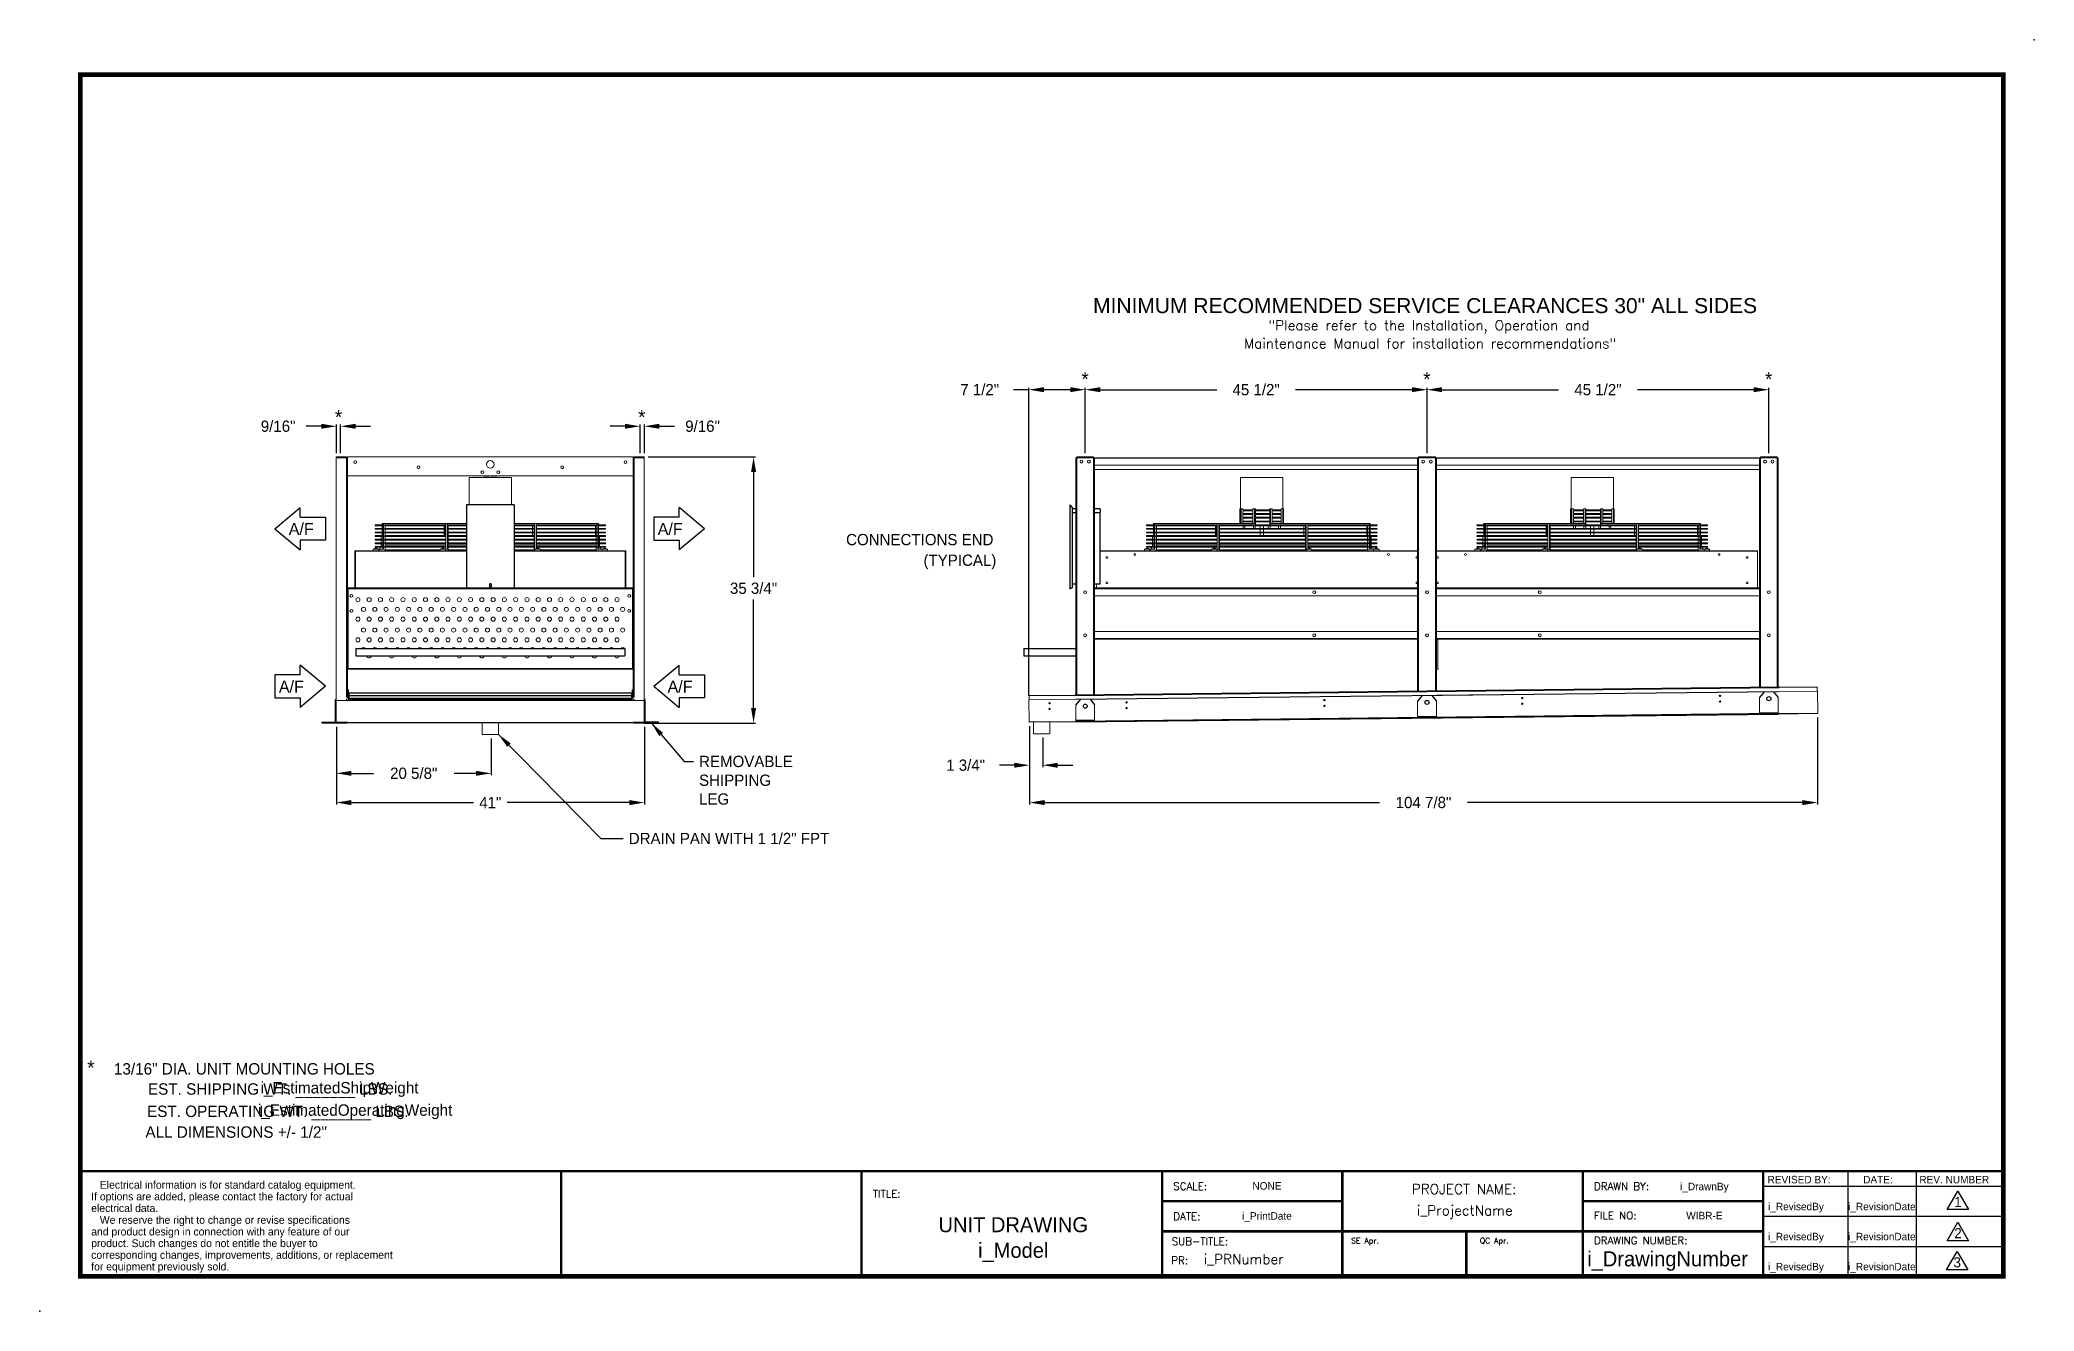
# Model space of a CAD drawing. Extents: x 6 to 271, y -23 to 146.
import ezdxf
from ezdxf.enums import TextEntityAlignment as Align

# ---------------------------------------------------------------- set-up
doc = ezdxf.new("R2010")
doc.units = 0
doc.header["$MEASUREMENT"] = 0
doc.layers.get('0').update_dxf_attribs({"linetype": 'CONTINUOUS'})
doc.layers.get('Defpoints').update_dxf_attribs({"linetype": 'CONTINUOUS'})
doc.styles.add('dimentions', font='ARIAL.TTF')
doc.styles.add('SIMPLEX', font='SIMPLEX')
doc.dimstyles.get("Standard").update_dxf_attribs({"dimtxt": 1.5, "dimasz": 2, "dimexe": 0.25, "dimexo": 0.5, "dimgap": 0.75, "dimtad": 0, "dimtih": 1, "dimtoh": 1, "dimdec": 4, "dimzin": 0, "dimdsep": 46, "dimlunit": 5, "dimtxsty": 'STANDARD', "dimcen": 0.125, "dimclrd": 1, "dimclre": 1, "dimclrt": 1, "dimadec": 0, "dimazin": 0, "dimtfac": 1, "dimtdec": 4, "dimtofl": 0, "dimtmove": 0, "dimatfit": 3, "dimfxl": 1, "dimfrac": 2, "dimtolj": 1, "dimtzin": 0, "dimarcsym": 0})

msp = doc.modelspace()

# ---------------------------------------------------------------- texts
at = {"color": 0, "lineweight": 30}
for s, height, style, p in [('MINIMUM RECOMMENDED SERVICE CLEARANCES 30" ALL SIDES', 1.99998, 'dimentions', (145.82629, 110.00613)), ('SE Apr.', 0.749993, 'SIMPLEX', (180.18161, -13.86548)), ('QC Apr.', 0.749993, 'SIMPLEX', (197.3109, -13.86548))]:
    msp.add_text(s, height=height, dxfattribs=dict(at, style=style)).set_placement(p)
at = {"color": 0, "style": 'SIMPLEX'}
for s, p in [('"Please refer to the Installation, Operation and', (190.5384, 107.7186)), ('Maintenance Manual for installation recommendations"', (190.69679, 105.31152)), ('PROJECT NAME:', (195.20741, -7.28234)), ('i_ProjectName', (195.30839, -10.12478))]:
    msp.add_text(s, height=1.3279867, dxfattribs=at).set_placement(p, align=Align.CENTER)
at = {"color": 0}
for s, height, p in [('*', 1.87063, (144.76034, 100.26953)), ('*', 1.87063, (190.26034, 100.26953)), ('*', 1.87063, (235.76034, 100.26953)), ('*', 1.87063, (45.38445, 95.22103)), ('*', 1.87063, (85.75326, 95.22103)), ('*', 1.87063, (12.41754, 8.59911)), ('EST. SHIPPING WT. _______ LBS.', 1.5199848, (36.27932, 5.94276)), ('i_EstimatedShipWeight', 1.5217292, (45.51786, 6.1088)), ('EST. OPERATING WT. _______ LBS.', 1.5199848, (37.2886, 2.96957)), ('i_EstimatedOperatingWeight', 1.5199848, (47.59767, 3.13561)), ('ALL DIMENSIONS +/- 1/2"', 1.5199848, (31.75397, 0.21106)), ('NONE', 0.99999, (168.9697, -6.69626)), ('i_DrawnBy', 0.99999, (227.19398, -6.78205)), ('1', 1.35154, (260.95552, -9.02329)), ('UNIT DRAWING', 1.99998, (135.19615, -12.36641)), ('i_PrintDate', 0.99999, (168.9697, -10.69622)), ('WIBR-E', 0.99999, (227.19398, -10.65101)), ('i_RevisedBy', 0.99999, (239.38829, -9.44688)), ('i_RevisionDate', 0.99999, (250.82045, -9.44688)), ('i_RevisedBy', 0.99999, (239.38829, -13.44684)), ('i_RevisionDate', 0.99999, (250.82045, -13.44684)), ('2', 1.35154, (260.95552, -13.17359)), ('i_Model', 1.99998, (135.19615, -15.77508)), ('i_DrawingNumber', 1.99998, (222.29665, -16.91083)), ('3', 1.35154, (260.85067, -17.05479)), ('i_RevisedBy', 0.99999, (239.38829, -17.4468)), ('i_RevisionDate', 0.99999, (250.82045, -17.4468))]:
    msp.add_text(s, height=height, dxfattribs=at).set_placement(p, align=Align.CENTER)
for s, height, p in [('A/F', 1.59375, (38.7572, 80.47241)), ('A/F', 1.59375, (89.18545, 59.48917)), ('13/16" DIA. UNIT MOUNTING HOLES', 1.5199848, (15.48474, 8.62543)), ('REVISED BY:', 0.99999, (235.6064, -5.86122)), ('DATE:', 0.99999, (248.34057, -5.86122)), ('REV. NUMBER', 0.99999, (255.81864, -5.86122))]:
    msp.add_text(s, height=height, dxfattribs=at).set_placement(p)
at = {"color": 0, "lineweight": 25}
for s, p in [('If options are added, please contact the factory for actual', (12.45859, -8.12643)), ('   Electrical information is for standard catalog equipment.', (12.45859, -6.57487)), ('electrical data.', (12.45859, -9.67798)), ('   We reserve the right to change or revise specifications', (12.45859, -11.24911)), ('and product design in connection with any feature of our', (12.45859, -12.80066)), ('product. Such changes do not entitle the buyer to', (12.45859, -14.35222)), ('corresponding changes, improvements, additions, or replacement ', (12.45859, -15.90377)), ('for equipment previously sold.', (12.45859, -17.45533))]:
    msp.add_text(s, height=1.0343707, dxfattribs=at).set_placement(p)
at = {"color": 0, "style": 'SIMPLEX'}
for s, height, p in [('TITLE:', 0.99999, (116.50733, -7.74909)), ('SCALE:', 0.99999, (156.50693, -6.7491)), ('DRAWN BY:', 0.99999, (212.50637, -6.7491)), ('DATE:', 0.99999, (156.50693, -10.74906)), ('FILE NO:', 0.99999, (212.50637, -10.65238)), ('SUB-TITLE:', 0.99999, (156.29024, -14.08915)), ('DRAWING NUMBER:', 0.99999, (212.50637, -13.96772)), ('i_PRNumber', 1.327987, (160.55975, -16.618))]:
    msp.add_text(s, height=height, dxfattribs=at).set_placement(p)
msp.add_text('PR:', height=0.99999, dxfattribs=at).set_placement((158.46593, -16.618), align=Align.RIGHT)
at = {"color": 0, "char_height": 1.5}
for s, insert, attachment_point in [('CONNECTIONS END', (112.9483, 80.60254), 1), ('(TYPICAL)', (123.25008, 77.85641), 1), ('35 3/4"', (100.62675, 73.3619), 5), ('REMOVABLE\\PSHIPPING\\PLEG', (93.37792, 51.06353), 1), ('DRAIN PAN WITH 1 1/2" FPT', (84.01775, 40.80737), 1)]:
    msp.add_mtext(s, dxfattribs=dict(at, insert=insert, attachment_point=attachment_point))

# ---------------------------------------------------------------- blocks, each defined once
blk = doc.blocks.new('099front')
at = {"color": 0, "ltscale": 7}
for p, q in [((59.35, 106.85), (53.04, 106.85)), ((53.04, 106.85), (53.04, 95.79)), ((59.35, 106.85), (59.35, 95.79)), ((53.04, 95.79), (59.35, 95.79)), ((56.07, 96.23), (56.07, 95.98)), ((56.32, 96.23), (56.32, 95.98))]:
    blk.add_line(p, q, dxfattribs=at)
for centre, start, end in [((56.2, 96.23), 0, 180), ((56.2, 95.98), 180, 0)]:
    blk.add_arc(centre, 0.125, start, end, dxfattribs=at)
blk = doc.blocks.new('*D24')
at = {"color": 7, "lineweight": -2}
for p, q in [((43.09, 94.94), (41.09, 94.94)), ((45.09, 91.36), (45.09, 95.19)), ((45.65, 91.36), (45.65, 95.19)), ((47.65, 94.94), (49.65, 94.94))]:
    blk.add_line(p, q, dxfattribs=at)
at = {"color": 7}
for points in [[(43.09, 95.27), (43.09, 94.61), (45.09, 94.94)], [(47.65, 95.27), (47.65, 94.61), (45.65, 94.94)]]:
    blk.add_solid(points, dxfattribs=at)
at = {"layer": 'Defpoints', "color": 0}
for p in [(45.09, 94.94), (45.09, 90.86), (45.65, 90.86)]:
    blk.add_point(p, dxfattribs=at)
at = {"color": 7, "insert": (37.34, 94.94), "char_height": 1.5, "attachment_point": 5}
blk.add_mtext('\\A1;9/16"', dxfattribs=at)
blk = doc.blocks.new('*D25')
at = {"color": 7, "lineweight": -2}
for p, q in [((83.52, 94.94), (81.52, 94.94)), ((85.52, 91.36), (85.52, 95.19)), ((86.09, 91.36), (86.09, 95.19)), ((88.09, 94.94), (90.09, 94.94))]:
    blk.add_line(p, q, dxfattribs=at)
at = {"color": 7}
for points in [[(83.52, 95.27), (83.52, 94.61), (85.52, 94.94)], [(88.09, 95.27), (88.09, 94.61), (86.09, 94.94)]]:
    blk.add_solid(points, dxfattribs=at)
at = {"layer": 'Defpoints', "color": 0}
for p in [(85.52, 94.94), (85.52, 90.86), (86.09, 90.86)]:
    blk.add_point(p, dxfattribs=at)
at = {"color": 7, "insert": (93.84, 94.94), "char_height": 1.5, "attachment_point": 5}
blk.add_mtext('\\A1;9/16"', dxfattribs=at)
blk = doc.blocks.new('Air Flow Arror')
for p, q in [((-1.54, 6.74), (-4.35, 3.37)), ((-1.54, 6.74), (1.26, 3.37)), ((-3.09, 3.37), (-4.35, 3.37)), ((-3.09, 3.37), (-3.09, 0)), ((0, 0), (0, 3.37)), ((0, 3.37), (1.26, 3.37)), ((-3.09, 0), (0, 0))]:
    blk.add_line(p, q)
blk.add_text('A/F', height=1.594, rotation=90).set_placement((-0.71, 0.53))
blk = doc.blocks.new('*D26')
at = {"color": 7, "lineweight": -2}
for p, q in [((45.09, 54.92), (45.09, 44.59)), ((86.09, 54.92), (86.09, 44.59)), ((47.09, 44.84), (63.34, 44.84)), ((84.09, 44.84), (67.84, 44.84))]:
    blk.add_line(p, q, dxfattribs=at)
at = {"color": 7}
for points in [[(47.09, 45.17), (47.09, 44.5), (45.09, 44.84)], [(84.09, 45.17), (84.09, 44.5), (86.09, 44.84)]]:
    blk.add_solid(points, dxfattribs=at)
at = {"layer": 'Defpoints', "color": 0}
for p in [(45.09, 55.42), (86.09, 55.42), (86.09, 44.84)]:
    blk.add_point(p, dxfattribs=at)
at = {"color": 7, "insert": (65.59, 44.84), "char_height": 1.5, "attachment_point": 5}
blk.add_mtext('\\A1;41"', dxfattribs=at)
blk = doc.blocks.new('*D27')
at = {"color": 7, "lineweight": -2}
for p, q in [((45.09, 54.92), (45.09, 48.48)), ((65.7, 53.39), (65.7, 48.48)), ((47.09, 48.73), (50.02, 48.73)), ((63.7, 48.73), (60.77, 48.73))]:
    blk.add_line(p, q, dxfattribs=at)
at = {"color": 7}
for points in [[(47.09, 49.06), (47.09, 48.4), (45.09, 48.73)], [(63.7, 49.06), (63.7, 48.4), (65.7, 48.73)]]:
    blk.add_solid(points, dxfattribs=at)
at = {"layer": 'Defpoints', "color": 0}
for p in [(45.09, 55.42), (65.7, 53.89), (65.7, 48.73)]:
    blk.add_point(p, dxfattribs=at)
at = {"color": 7, "insert": (55.39, 48.73), "char_height": 1.5, "attachment_point": 5}
blk.add_mtext('\\A1;20 5/8"', dxfattribs=at)
blk = doc.blocks.new('*D29')
at = {"color": 7, "lineweight": -2}
for p, q in [((144.78, 91.36), (144.78, 100.06)), ((146.78, 99.81), (162.28, 99.81)), ((188.28, 99.81), (172.78, 99.81)), ((190.28, 91.36), (190.28, 100.06))]:
    blk.add_line(p, q, dxfattribs=at)
at = {"color": 7}
for points in [[(146.78, 100.15), (146.78, 99.48), (144.78, 99.81)], [(188.28, 100.15), (188.28, 99.48), (190.28, 99.81)]]:
    blk.add_solid(points, dxfattribs=at)
at = {"layer": 'Defpoints', "color": 0}
for p in [(190.28, 99.81), (144.78, 90.86), (190.28, 90.86)]:
    blk.add_point(p, dxfattribs=at)
at = {"color": 7, "insert": (167.53, 99.81), "char_height": 1.5, "attachment_point": 5}
blk.add_mtext('\\A1;45 1/2"', dxfattribs=at)
blk = doc.blocks.new('*D30')
at = {"color": 7, "lineweight": -2}
for p, q in [((190.28, 91.36), (190.28, 100.06)), ((192.28, 99.81), (207.78, 99.81)), ((233.78, 99.81), (218.28, 99.81)), ((235.78, 91.36), (235.78, 100.06))]:
    blk.add_line(p, q, dxfattribs=at)
at = {"color": 7}
for points in [[(192.28, 100.15), (192.28, 99.48), (190.28, 99.81)], [(233.78, 100.15), (233.78, 99.48), (235.78, 99.81)]]:
    blk.add_solid(points, dxfattribs=at)
at = {"layer": 'Defpoints', "color": 0}
for p in [(235.78, 99.81), (190.28, 90.86), (235.78, 90.86)]:
    blk.add_point(p, dxfattribs=at)
at = {"color": 7, "insert": (213.03, 99.81), "char_height": 1.5, "attachment_point": 5}
blk.add_mtext('\\A1;45 1/2"', dxfattribs=at)
blk = doc.blocks.new('*D31')
at = {"color": 7, "lineweight": -2}
for p, q in [((137.28, 99.81), (135.23, 99.81)), ((137.28, 59.03), (137.28, 100.06)), ((142.78, 99.81), (139.28, 99.81)), ((144.78, 91.36), (144.78, 100.06))]:
    blk.add_line(p, q, dxfattribs=at)
at = {"color": 7}
for points in [[(139.28, 100.15), (139.28, 99.48), (137.28, 99.81)], [(142.78, 100.15), (142.78, 99.48), (144.78, 99.81)]]:
    blk.add_solid(points, dxfattribs=at)
at = {"layer": 'Defpoints', "color": 0}
for p in [(144.78, 99.81), (144.78, 90.86), (137.28, 58.53)]:
    blk.add_point(p, dxfattribs=at)
at = {"color": 7, "insert": (130.73, 99.81), "char_height": 1.5, "attachment_point": 5}
blk.add_mtext('\\A1;7 1/2"', dxfattribs=at)
blk = doc.blocks.new('*D32')
at = {"color": 7, "lineweight": -2}
for p, q in [((242.25, 56.18), (242.25, 44.59)), ((137.36, 55.03), (137.36, 44.59)), ((139.36, 44.84), (183.93, 44.84)), ((240.25, 44.84), (195.68, 44.84))]:
    blk.add_line(p, q, dxfattribs=at)
at = {"color": 7}
for points in [[(139.36, 45.17), (139.36, 44.5), (137.36, 44.84)], [(240.25, 45.17), (240.25, 44.5), (242.25, 44.84)]]:
    blk.add_solid(points, dxfattribs=at)
at = {"layer": 'Defpoints', "color": 0}
for p in [(242.25, 56.68), (137.36, 55.53), (242.25, 44.84)]:
    blk.add_point(p, dxfattribs=at)
at = {"color": 7, "insert": (189.81, 44.84), "char_height": 1.5, "attachment_point": 5}
blk.add_mtext('\\A1;104 7/8"', dxfattribs=at)
blk = doc.blocks.new('*D33')
at = {"color": 7, "lineweight": -2}
for p, q in [((137.36, 54.53), (137.36, 49.56)), ((139.12, 53.49), (139.12, 49.56)), ((135.36, 49.81), (133.36, 49.81)), ((141.12, 49.81), (143.12, 49.81))]:
    blk.add_line(p, q, dxfattribs=at)
at = {"color": 7}
for points in [[(135.36, 50.14), (135.36, 49.47), (137.36, 49.81)], [(141.12, 50.14), (141.12, 49.47), (139.12, 49.81)]]:
    blk.add_solid(points, dxfattribs=at)
at = {"layer": 'Defpoints', "color": 0}
for p in [(137.36, 55.03), (139.12, 53.99), (137.36, 49.81)]:
    blk.add_point(p, dxfattribs=at)
at = {"color": 7, "insert": (128.86, 49.81), "char_height": 1.5, "attachment_point": 5}
blk.add_mtext('\\A1;1 3/4"', dxfattribs=at)

# ---------------------------------------------------------------- dimensions: what is measured, and where the dimension line sits
at = {"color": 0}
for base, p1, p2, picture, middle in [((144.7752105, 99.8124116), (137.2756602, 58.5294492), (144.7752105, 90.861898), '*D31', (130.7277188, 99.8124116)), ((235.77521, 99.81241), (190.27521, 90.8619), (235.77521, 90.8619), '*D30', (213.02521, 99.81241)), ((85.52495, 94.94057), (86.08745, 90.8619), (85.52495, 90.8619), '*D25', (93.83745, 94.94057)), ((86.08745, 44.83599), (45.08746, 55.42443), (86.08745, 55.4244), '*D26', (65.58745, 44.83599))]:
    dim = msp.add_linear_dim(base=base, p1=p1, p2=p2, dimstyle='Standard', override={"dimpost": '"', "dimclrd": 7, "dimclre": 7, "dimclrt": 7}, dxfattribs=at)
    dim.commit()
    dim.dimension.update_dxf_attribs({"geometry": picture, "text_midpoint": middle, "dimtype": 160})
for base, p1, p2, picture, middle in [((190.27521, 99.81241), (144.77521, 90.8619), (190.27521, 90.8619), '*D29', (167.52521, 99.81241)), ((45.08746, 94.94057), (45.64996, 90.8619), (45.08746, 90.8619), '*D24', (37.33746, 94.94057)), ((242.25129, 44.83599), (137.35963, 55.53019), (242.25129, 56.68292), '*D32', (189.80546, 44.83599)), ((65.696, 48.73095), (45.08746, 55.42443), (65.696, 53.88928), '*D27', (55.39173, 48.73095)), ((137.35963, 49.80809), (139.12152, 53.98696), (137.35963, 55.03019), '*D33', (128.85963, 49.80809))]:
    dim = msp.add_linear_dim(base=base, p1=p1, p2=p2, dimstyle='Standard', override={"dimpost": '"', "dimclrd": 7, "dimclre": 7, "dimclrt": 7}, dxfattribs=at)
    dim.commit()
    dim.dimension.update_dxf_attribs({"geometry": picture, "text_midpoint": middle})

# ---------------------------------------------------------------- linework, layer by layer
at = {"color": 0, "linetype": 'Continuous', "lineweight": 15}
for p, q in [((45.08746, 90.8619), (45.08746, 90.7274)), ((46.45195, 90.8619), (45.08746, 90.8619)), ((46.45195, 90.7274), (45.08746, 90.7274)), ((45.08746, 90.7264), (45.08746, 55.55993)), ((46.45195, 90.7264), (45.08746, 90.7264)), ((46.45195, 90.7274), (46.45195, 90.8619)), ((46.45195, 90.7264), (46.58745, 90.7264)), ((46.45195, 90.7264), (46.45195, 58.86651)), ((84.58745, 90.8619), (46.58745, 90.8619)), ((46.58745, 90.8619), (46.58745, 90.7264)), ((46.58745, 58.73105), (46.58745, 90.7264)), ((84.58745, 90.7264), (84.58745, 90.8619)), ((84.58745, 58.73105), (84.58745, 90.7264)), ((84.58745, 90.7264), (84.72295, 90.7264)), ((84.72295, 90.8619), (84.72295, 90.7274)), ((84.72295, 90.8619), (86.08745, 90.8619)), ((84.72295, 90.7274), (86.08745, 90.7274)), ((84.72295, 90.7264), (86.08745, 90.7264)), ((84.72295, 58.86651), (84.72295, 90.7264)), ((86.08745, 90.8619), (86.08745, 90.7274)), ((86.08745, 90.7264), (86.08745, 55.5599)), ((143.52521, 90.7264), (143.52521, 59.1548)), ((143.52521, 90.7264), (143.65971, 90.7264)), ((143.65971, 90.7264), (143.65971, 59.15627)), ((143.66071, 90.7264), (143.65971, 90.7264)), ((143.66071, 90.8619), (143.66071, 90.7274)), ((143.66071, 90.8619), (145.88971, 90.8619)), ((143.66071, 90.7274), (145.88971, 90.7274)), ((143.66071, 90.7264), (143.66071, 90.7274)), ((143.66071, 90.7264), (145.88971, 90.7264)), ((143.66071, 59.15629), (143.66071, 90.7264)), ((145.88971, 90.8619), (145.88971, 90.7274)), ((145.88971, 90.7264), (145.88971, 90.7274)), ((145.88971, 59.18078), (145.88971, 90.7264)), ((145.89071, 90.7264), (145.88971, 90.7264)), ((145.89071, 90.7264), (145.89071, 59.18079)), ((146.02521, 90.7264), (145.89071, 90.7264)), ((146.02521, 90.7264), (146.02521, 59.18227)), ((146.02521, 90.6734), (189.02521, 90.6734)), ((189.02521, 90.7264), (189.02521, 59.65483)), ((189.02521, 90.7264), (189.15971, 90.7264)), ((189.15971, 90.7264), (189.15971, 59.6563)), ((189.16071, 90.7264), (189.15971, 90.7264)), ((189.16071, 90.8619), (189.16071, 90.7274)), ((189.16071, 90.8619), (191.38971, 90.8619)), ((189.16071, 90.7274), (191.38971, 90.7274)), ((189.16071, 90.7264), (189.16071, 90.7274)), ((189.16071, 90.7264), (191.38971, 90.7264)), ((189.16071, 59.65632), (189.16071, 90.7264)), ((191.38971, 90.8619), (191.38971, 90.7274)), ((191.38971, 90.7264), (191.38971, 90.7274)), ((191.39071, 90.7264), (191.38971, 90.7264)), ((191.38971, 59.68081), (191.38971, 90.7264)), ((191.52521, 90.7264), (191.39071, 90.7264)), ((191.39071, 90.7264), (191.39071, 59.68082)), ((191.52521, 90.7264), (191.52521, 59.6823)), ((191.52521, 90.6734), (234.52521, 90.6734)), ((234.52521, 90.7264), (234.65971, 90.7264)), ((234.52521, 90.7264), (234.52521, 60.15486)), ((234.65971, 90.7264), (234.65971, 60.15633)), ((234.66071, 90.7264), (234.65971, 90.7264)), ((234.66071, 90.8619), (234.66071, 90.7274)), ((234.66071, 90.8619), (236.88971, 90.8619)), ((234.66071, 90.7274), (236.88971, 90.7274)), ((234.66071, 90.7264), (234.66071, 90.7274)), ((234.66071, 90.7264), (236.88971, 90.7264)), ((234.66071, 60.15635), (234.66071, 90.7264)), ((236.88971, 90.8619), (236.88971, 90.7274)), ((236.88971, 90.7264), (236.88971, 90.7274)), ((236.88971, 60.18084), (236.88971, 90.7264)), ((236.89071, 90.7264), (236.88971, 90.7264)), ((237.02521, 90.7264), (236.89071, 90.7264)), ((236.89071, 90.7264), (236.89071, 60.18085)), ((237.02521, 90.7264), (237.02521, 60.18233)), ((46.58745, 88.3619), (84.58745, 88.3619)), ((68.39995, 88.1054), (62.77495, 88.1054)), ((65.38406, 88.25505), (64.03071, 88.3619)), ((65.3925, 88.3619), (65.38406, 88.25505)), ((65.79085, 88.25505), (65.78241, 88.3619)), ((67.1442, 88.3619), (65.79085, 88.25505)), ((146.02521, 89.74211), (189.02521, 89.74211)), ((146.02521, 89.17981), (151.83771, 89.17981)), ((152.21271, 89.17981), (182.83771, 89.17981)), ((169.35151, 88.1054), (165.46271, 88.1054)), ((171.08771, 88.1054), (169.35151, 88.1054)), ((183.21271, 89.17981), (189.02521, 89.17981)), ((191.52521, 89.74211), (234.52521, 89.74211)), ((191.52521, 89.17981), (197.33771, 89.17981)), ((197.71271, 89.17981), (228.33771, 89.17981)), ((213.35151, 88.1054), (209.46271, 88.1054)), ((215.08771, 88.1054), (213.35151, 88.1054)), ((228.71271, 89.17981), (234.52521, 89.17981)), ((165.358, 83.9694), (165.358, 81.9744)), ((165.45137, 83.9694), (165.358, 83.9694)), ((165.54475, 83.9694), (165.45137, 83.9694)), ((165.45137, 83.9694), (165.45137, 81.9744)), ((165.54475, 83.9694), (165.54475, 81.9744)), ((165.77017, 83.9694), (165.54475, 83.9694)), ((165.77017, 83.81858), (165.77017, 83.9694)), ((167.10554, 83.81951), (165.77017, 83.81951)), ((165.77017, 83.31858), (165.77017, 83.70045)), ((165.77017, 83.69951), (167.10554, 83.69951)), ((167.10554, 83.31951), (165.77017, 83.31951)), ((165.77017, 82.81858), (165.77017, 83.20045)), ((165.77017, 83.19951), (167.10554, 83.19951)), ((167.10554, 82.81951), (165.77017, 82.81951)), ((165.77017, 82.31858), (165.77017, 82.70045)), ((165.77017, 82.69951), (167.10554, 82.69951)), ((167.10554, 82.31951), (165.77017, 82.31951)), ((167.33096, 83.9694), (167.10554, 83.9694)), ((167.10554, 83.9694), (167.10554, 81.9744)), ((167.33096, 83.9694), (167.33096, 81.9744)), ((167.42434, 83.9694), (167.33096, 83.9694)), ((167.42434, 83.81858), (167.42434, 83.9694)), ((169.35151, 83.81951), (167.42434, 83.81951)), ((167.42434, 83.31858), (167.42434, 83.70045)), ((167.42434, 83.69951), (169.35151, 83.69951)), ((169.35151, 83.31951), (167.42434, 83.31951)), ((167.42434, 82.81858), (167.42434, 83.20045)), ((167.42434, 83.19951), (169.35151, 83.19951)), ((169.35151, 82.81951), (167.42434, 82.81951)), ((167.42434, 82.31858), (167.42434, 82.70045)), ((167.42434, 82.69951), (169.35151, 82.69951)), ((169.35151, 82.31951), (167.42434, 82.31951)), ((169.35151, 83.81951), (169.35151, 83.9694)), ((169.35151, 83.9694), (169.44488, 83.9694)), ((169.35151, 83.31951), (169.35151, 83.69951)), ((169.35151, 82.81951), (169.35151, 83.19951)), ((169.35151, 82.31951), (169.35151, 82.69951)), ((169.44488, 83.9694), (169.44488, 81.9744)), ((169.67031, 83.9694), (169.44488, 83.9694)), ((169.67031, 83.9694), (169.67031, 81.9744)), ((170.87362, 83.81951), (169.67031, 83.81951)), ((169.67031, 83.69951), (170.87362, 83.69951)), ((170.87362, 83.31951), (169.67031, 83.31951)), ((169.67031, 83.19951), (170.87362, 83.19951)), ((170.87362, 82.81951), (169.67031, 82.81951)), ((169.67031, 82.69951), (170.87362, 82.69951)), ((170.87362, 82.31951), (169.67031, 82.31951)), ((170.87362, 83.81951), (170.87362, 83.9694)), ((170.87362, 83.9694), (171.09905, 83.9694)), ((170.87362, 83.31951), (170.87362, 83.69951)), ((170.87362, 82.81951), (170.87362, 83.19951)), ((170.87362, 82.31951), (170.87362, 82.69951)), ((171.09905, 83.9694), (171.09905, 81.9744)), ((171.19242, 83.9694), (171.09905, 83.9694)), ((171.19242, 83.9694), (171.19242, 81.9744)), ((209.358, 83.9694), (209.358, 81.9744)), ((209.45137, 83.9694), (209.358, 83.9694)), ((209.54475, 83.9694), (209.45137, 83.9694)), ((209.45137, 83.9694), (209.45137, 81.9744)), ((209.54475, 83.9694), (209.54475, 81.9744)), ((209.77017, 83.9694), (209.54475, 83.9694)), ((209.77017, 83.81858), (209.77017, 83.9694)), ((211.10554, 83.81951), (209.77017, 83.81951)), ((209.77017, 83.31858), (209.77017, 83.70045)), ((209.77017, 83.69951), (211.10554, 83.69951)), ((211.10554, 83.31951), (209.77017, 83.31951)), ((209.77017, 82.81858), (209.77017, 83.20045)), ((209.77017, 83.19951), (211.10554, 83.19951)), ((211.10554, 82.81951), (209.77017, 82.81951)), ((209.77017, 82.31858), (209.77017, 82.70045)), ((209.77017, 82.69951), (211.10554, 82.69951)), ((211.10554, 82.31951), (209.77017, 82.31951)), ((211.33096, 83.9694), (211.10554, 83.9694)), ((211.10554, 83.9694), (211.10554, 81.9744)), ((211.33096, 83.9694), (211.33096, 81.9744)), ((211.42434, 83.9694), (211.33096, 83.9694)), ((211.42434, 83.81858), (211.42434, 83.9694)), ((213.35151, 83.81951), (211.42434, 83.81951)), ((211.42434, 83.31858), (211.42434, 83.70045)), ((211.42434, 83.69951), (213.35151, 83.69951)), ((213.35151, 83.31951), (211.42434, 83.31951)), ((211.42434, 82.81858), (211.42434, 83.20045)), ((211.42434, 83.19951), (213.35151, 83.19951)), ((213.35151, 82.81951), (211.42434, 82.81951)), ((211.42434, 82.31858), (211.42434, 82.70045)), ((211.42434, 82.69951), (213.35151, 82.69951)), ((213.35151, 82.31951), (211.42434, 82.31951)), ((213.35151, 83.81951), (213.35151, 83.9694)), ((213.35151, 83.9694), (213.44488, 83.9694)), ((213.35151, 83.31951), (213.35151, 83.69951)), ((213.35151, 82.81951), (213.35151, 83.19951)), ((213.35151, 82.31951), (213.35151, 82.69951)), ((213.44488, 83.9694), (213.44488, 81.9744)), ((213.67031, 83.9694), (213.44488, 83.9694)), ((213.67031, 83.9694), (213.67031, 81.9744)), ((214.87362, 83.81951), (213.67031, 83.81951)), ((213.67031, 83.69951), (214.87362, 83.69951)), ((214.87362, 83.31951), (213.67031, 83.31951)), ((213.67031, 83.19951), (214.87362, 83.19951)), ((214.87362, 82.81951), (213.67031, 82.81951)), ((213.67031, 82.69951), (214.87362, 82.69951)), ((214.87362, 82.31951), (213.67031, 82.31951)), ((214.87362, 83.81951), (214.87362, 83.9694)), ((214.87362, 83.9694), (215.09905, 83.9694)), ((214.87362, 83.31951), (214.87362, 83.69951)), ((214.87362, 82.81951), (214.87362, 83.19951)), ((214.87362, 82.31951), (214.87362, 82.69951)), ((215.09905, 83.9694), (215.09905, 81.9744)), ((215.19242, 83.9694), (215.09905, 83.9694)), ((215.19242, 83.9694), (215.19242, 81.9744)), ((51.26732, 81.81951), (50.29734, 81.81951)), ((50.29734, 81.69951), (51.26732, 81.69951)), ((51.26732, 81.34085), (50.29734, 81.34085)), ((50.29734, 81.22085), (51.26732, 81.22085)), ((51.26732, 80.86218), (50.29734, 80.86218)), ((50.29734, 80.74218), (51.26732, 80.74218)), ((51.26732, 80.38352), (50.29734, 80.38352)), ((50.29734, 80.26352), (51.26732, 80.26352)), ((51.26732, 79.90485), (50.29734, 79.90485)), ((50.29734, 79.78485), (51.26732, 79.78485)), ((51.17395, 81.9744), (51.17395, 81.81951)), ((51.26732, 81.9744), (51.17395, 81.9744)), ((51.17395, 81.69951), (51.17395, 81.34085)), ((51.17395, 81.22085), (51.17395, 80.86218)), ((51.17395, 80.74218), (51.17395, 80.38352)), ((51.3607, 81.9744), (51.26732, 81.9744)), ((51.26732, 81.9744), (51.26732, 78.5934)), ((51.3607, 81.9744), (51.3607, 78.5934)), ((59.65586, 81.9744), (51.3607, 81.9744)), ((51.55641, 81.69951), (59.65586, 81.69951)), ((51.55641, 81.22085), (59.65586, 81.22085)), ((51.55641, 80.74218), (59.65586, 80.74218)), ((51.55641, 80.26352), (59.65586, 80.26352)), ((51.55641, 79.78485), (59.65586, 79.78485)), ((59.65586, 81.81951), (51.55645, 81.81951)), ((59.65586, 81.34085), (51.55645, 81.34085)), ((59.65586, 80.86218), (51.55645, 80.86218)), ((59.65586, 80.38352), (51.55645, 80.38352)), ((59.65586, 79.90485), (51.55645, 79.90485)), ((51.58612, 81.34085), (51.58612, 81.69951)), ((51.58612, 80.86218), (51.58612, 81.22085)), ((51.58612, 80.38352), (51.58612, 80.74218)), ((51.58612, 79.90485), (51.58612, 80.26352)), ((51.58612, 79.42618), (51.58612, 79.78485)), ((59.43043, 81.69951), (59.43043, 81.34085)), ((59.43043, 81.22085), (59.43043, 80.86218)), ((59.43043, 80.74218), (59.43043, 80.38352)), ((59.52381, 81.34085), (59.52381, 81.69951)), ((59.52381, 80.86218), (59.52381, 81.22085)), ((59.52381, 80.38352), (59.52381, 80.74218)), ((59.88129, 81.9744), (59.65586, 81.9744)), ((59.65586, 81.9744), (59.65586, 78.5934)), ((59.88129, 81.9744), (59.88129, 78.5934)), ((62.4312, 81.9744), (59.88129, 81.9744)), ((59.96235, 81.69951), (62.4312, 81.69951)), ((59.96235, 81.22085), (62.4312, 81.22085)), ((59.96235, 80.74218), (62.4312, 80.74218)), ((59.96235, 80.26352), (62.4312, 80.26352)), ((59.96235, 79.78485), (62.4312, 79.78485)), ((62.4312, 81.81951), (59.96243, 81.81951)), ((62.4312, 81.34085), (59.96243, 81.34085)), ((62.4312, 80.86218), (59.96243, 80.86218)), ((62.4312, 80.38352), (59.96243, 80.38352)), ((62.4312, 79.90485), (59.96243, 79.90485)), ((59.97466, 81.34085), (59.97466, 81.69951)), ((59.97466, 80.86218), (59.97466, 81.22085)), ((59.97466, 80.38352), (59.97466, 80.74218)), ((59.97466, 79.90485), (59.97466, 80.26352)), ((59.97466, 79.42618), (59.97466, 79.78485)), ((68.7437, 81.9744), (71.51905, 81.9744)), ((71.43873, 81.81951), (68.7437, 81.81951)), ((68.7437, 81.69951), (71.43873, 81.69951)), ((71.43873, 81.34085), (68.7437, 81.34085)), ((68.7437, 81.22085), (71.43873, 81.22085)), ((71.43873, 80.86218), (68.7437, 80.86218)), ((68.7437, 80.74218), (71.43873, 80.74218)), ((71.43873, 80.38352), (68.7437, 80.38352)), ((68.7437, 80.26352), (71.43873, 80.26352)), ((71.43873, 79.90485), (68.7437, 79.90485)), ((68.7437, 79.78485), (71.43873, 79.78485)), ((71.20025, 81.34085), (71.20025, 81.69951)), ((71.20025, 80.86218), (71.20025, 81.22085)), ((71.20025, 80.38352), (71.20025, 80.74218)), ((71.42567, 81.34085), (71.42567, 81.69951)), ((71.42567, 80.86218), (71.42567, 81.22085)), ((71.42567, 80.38352), (71.42567, 80.74218)), ((71.42567, 79.90485), (71.42567, 80.26352)), ((71.42567, 79.42618), (71.42567, 79.78485)), ((71.51905, 81.9744), (71.51905, 78.5934)), ((71.74447, 81.9744), (71.51905, 81.9744)), ((71.74447, 81.9744), (71.74447, 78.70149)), ((71.74447, 81.9744), (79.90759, 81.9744)), ((79.71368, 81.81951), (71.74447, 81.81951)), ((71.74447, 81.69951), (79.71368, 81.69951)), ((79.71368, 81.34085), (71.74447, 81.34085)), ((71.74447, 81.22085), (79.71368, 81.22085)), ((79.71368, 80.86218), (71.74447, 80.86218)), ((71.74447, 80.74218), (79.71368, 80.74218)), ((79.71368, 80.38352), (71.74447, 80.38352)), ((71.74447, 80.26352), (79.71368, 80.26352)), ((79.71368, 79.90485), (71.74447, 79.90485)), ((71.74447, 79.78485), (79.71368, 79.78485)), ((79.58879, 81.34085), (79.58879, 81.69951)), ((79.58879, 80.86218), (79.58879, 81.22085)), ((79.58879, 80.38352), (79.58879, 80.74218)), ((79.68216, 81.34085), (79.68216, 81.69951)), ((79.68216, 80.86218), (79.68216, 81.22085)), ((79.68216, 80.38352), (79.68216, 80.74218)), ((79.68216, 79.90485), (79.68216, 80.26352)), ((79.68216, 79.42618), (79.68216, 79.78485)), ((79.90759, 81.9744), (79.90759, 78.5934)), ((80.00096, 81.9744), (79.90759, 81.9744)), ((80.00096, 81.9744), (80.00096, 78.5934)), ((80.87757, 81.81951), (80.00096, 81.81951)), ((80.00096, 81.69951), (80.87757, 81.69951)), ((80.87757, 81.34085), (80.00096, 81.34085)), ((80.00096, 81.22085), (80.87757, 81.22085)), ((80.87757, 80.86218), (80.00096, 80.86218)), ((80.00096, 80.74218), (80.87757, 80.74218)), ((80.87757, 80.38352), (80.00096, 80.38352)), ((80.00096, 80.26352), (80.87757, 80.26352)), ((80.87757, 79.90485), (80.00096, 79.90485)), ((80.00096, 79.78485), (80.87757, 79.78485)), ((153.95508, 81.81951), (152.98509, 81.81951)), ((152.98509, 81.69951), (153.95508, 81.69951)), ((153.95508, 81.34085), (152.98509, 81.34085)), ((152.98509, 81.22085), (153.95508, 81.22085)), ((153.95508, 80.86218), (152.98509, 80.86218)), ((152.98509, 80.74218), (153.95508, 80.74218)), ((153.95508, 80.38352), (152.98509, 80.38352)), ((152.98509, 80.26352), (153.95508, 80.26352)), ((153.95508, 79.90485), (152.98509, 79.90485)), ((152.98509, 79.78485), (153.95508, 79.78485)), ((153.8617, 81.9744), (153.8617, 81.81951)), ((153.95508, 81.9744), (153.8617, 81.9744)), ((153.8617, 81.69951), (153.8617, 81.34085)), ((153.8617, 81.22085), (153.8617, 80.86218)), ((153.8617, 80.74218), (153.8617, 80.38352)), ((154.04845, 81.9744), (153.95508, 81.9744)), ((153.95508, 81.9744), (153.95508, 78.5934)), ((154.04845, 81.9744), (154.04845, 78.5934)), ((162.34362, 81.9744), (154.04845, 81.9744)), ((154.24416, 81.69951), (162.34362, 81.69951)), ((154.24416, 81.22085), (162.34362, 81.22085)), ((154.24416, 80.74218), (162.34362, 80.74218)), ((154.24416, 80.26352), (162.34362, 80.26352)), ((154.24416, 79.78485), (162.34362, 79.78485)), ((162.34362, 81.81951), (154.2442, 81.81951)), ((162.34362, 81.34085), (154.2442, 81.34085)), ((162.34362, 80.86218), (154.2442, 80.86218)), ((162.34362, 80.38352), (154.2442, 80.38352)), ((162.34362, 79.90485), (154.2442, 79.90485)), ((154.27388, 81.34085), (154.27388, 81.69951)), ((154.27388, 80.86218), (154.27388, 81.22085)), ((154.27388, 80.38352), (154.27388, 80.74218)), ((154.27388, 79.90485), (154.27388, 80.26352)), ((154.27388, 79.42618), (154.27388, 79.78485)), ((162.11819, 81.69951), (162.11819, 81.34085)), ((162.11819, 81.22085), (162.11819, 80.86218)), ((162.11819, 80.74218), (162.11819, 80.38352)), ((162.21156, 81.34085), (162.21156, 81.69951)), ((162.21156, 80.86218), (162.21156, 81.22085)), ((162.21156, 80.38352), (162.21156, 80.74218)), ((162.56904, 81.9744), (162.34362, 81.9744)), ((162.34362, 81.9744), (162.34362, 78.5934)), ((162.56904, 81.9744), (162.56904, 78.5934)), ((167.33096, 81.9744), (162.56904, 81.9744)), ((162.65011, 81.69951), (174.12648, 81.69951)), ((162.65011, 81.22085), (174.12648, 81.22085)), ((162.65011, 80.74218), (174.12648, 80.74218)), ((162.65011, 80.26352), (174.12648, 80.26352)), ((162.65011, 79.78485), (174.12648, 79.78485)), ((174.12648, 81.81951), (162.65019, 81.81951)), ((174.12648, 81.34085), (162.65019, 81.34085)), ((174.12648, 80.86218), (162.65019, 80.86218)), ((174.12648, 80.38352), (162.65019, 80.38352)), ((174.12648, 79.90485), (162.65019, 79.90485)), ((162.66242, 81.34085), (162.66242, 81.69951)), ((162.66242, 80.86218), (162.66242, 81.22085)), ((162.66242, 80.38352), (162.66242, 80.74218)), ((162.66242, 79.90485), (162.66242, 80.26352)), ((162.66242, 79.42618), (162.66242, 79.78485)), ((165.77017, 81.9744), (165.77017, 82.20045)), ((165.77017, 82.19951), (167.10554, 82.19951)), ((167.42434, 81.81951), (167.42434, 82.20045)), ((167.42434, 82.19951), (169.35151, 82.19951)), ((169.35151, 81.81951), (169.35151, 82.19951)), ((169.44488, 81.9744), (174.2068, 81.9744)), ((169.67031, 82.19951), (170.87362, 82.19951)), ((170.87362, 81.9744), (170.87362, 82.19951)), ((173.888, 81.34085), (173.888, 81.69951)), ((173.888, 80.86218), (173.888, 81.22085)), ((173.888, 80.38352), (173.888, 80.74218)), ((174.11343, 81.34085), (174.11343, 81.69951)), ((174.11343, 80.86218), (174.11343, 81.22085)), ((174.11343, 80.38352), (174.11343, 80.74218)), ((174.11343, 79.90485), (174.11343, 80.26352)), ((174.11343, 79.42618), (174.11343, 79.78485)), ((174.2068, 81.9744), (174.2068, 78.5934)), ((174.43223, 81.9744), (174.2068, 81.9744)), ((174.43223, 81.9744), (174.43223, 78.70149)), ((174.43223, 81.9744), (182.59534, 81.9744)), ((182.40143, 81.81951), (174.43223, 81.81951)), ((174.43223, 81.69951), (182.40143, 81.69951)), ((182.40143, 81.34085), (174.43223, 81.34085)), ((174.43223, 81.22085), (182.40143, 81.22085)), ((182.40143, 80.86218), (174.43223, 80.86218)), ((174.43223, 80.74218), (182.40143, 80.74218)), ((182.40143, 80.38352), (174.43223, 80.38352)), ((174.43223, 80.26352), (182.40143, 80.26352)), ((182.40143, 79.90485), (174.43223, 79.90485)), ((174.43223, 79.78485), (182.40143, 79.78485)), ((182.27654, 81.34085), (182.27654, 81.69951)), ((182.27654, 80.86218), (182.27654, 81.22085)), ((182.27654, 80.38352), (182.27654, 80.74218)), ((182.36992, 81.34085), (182.36992, 81.69951)), ((182.36992, 80.86218), (182.36992, 81.22085)), ((182.36992, 80.38352), (182.36992, 80.74218)), ((182.36992, 79.90485), (182.36992, 80.26352)), ((182.36992, 79.42618), (182.36992, 79.78485)), ((182.59534, 81.9744), (182.59534, 78.5934)), ((182.68872, 81.9744), (182.59534, 81.9744)), ((182.68872, 81.9744), (182.68872, 78.5934)), ((183.56532, 81.81951), (182.68872, 81.81951)), ((182.68872, 81.69951), (183.56532, 81.69951)), ((183.56532, 81.34085), (182.68872, 81.34085)), ((182.68872, 81.22085), (183.56532, 81.22085)), ((183.56532, 80.86218), (182.68872, 80.86218)), ((182.68872, 80.74218), (183.56532, 80.74218)), ((183.56532, 80.38352), (182.68872, 80.38352)), ((182.68872, 80.26352), (183.56532, 80.26352)), ((183.56532, 79.90485), (182.68872, 79.90485)), ((182.68872, 79.78485), (183.56532, 79.78485)), ((197.95508, 81.81951), (196.98509, 81.81951)), ((196.98509, 81.69951), (197.95508, 81.69951)), ((197.95508, 81.34085), (196.98509, 81.34085)), ((196.98509, 81.22085), (197.95508, 81.22085)), ((197.95508, 80.86218), (196.98509, 80.86218)), ((196.98509, 80.74218), (197.95508, 80.74218)), ((197.95508, 80.38352), (196.98509, 80.38352)), ((196.98509, 80.26352), (197.95508, 80.26352)), ((197.95508, 79.90485), (196.98509, 79.90485)), ((196.98509, 79.78485), (197.95508, 79.78485)), ((197.8617, 81.9744), (197.8617, 81.81951)), ((197.95508, 81.9744), (197.8617, 81.9744)), ((197.8617, 81.69951), (197.8617, 81.34085)), ((197.8617, 81.22085), (197.8617, 80.86218)), ((197.8617, 80.74218), (197.8617, 80.38352)), ((198.04845, 81.9744), (197.95508, 81.9744)), ((197.95508, 81.9744), (197.95508, 78.5934)), ((198.04845, 81.9744), (198.04845, 78.5934)), ((206.34362, 81.9744), (198.04845, 81.9744)), ((198.24416, 81.69951), (206.34362, 81.69951)), ((198.24416, 81.22085), (206.34362, 81.22085)), ((198.24416, 80.74218), (206.34362, 80.74218)), ((198.24416, 80.26352), (206.34362, 80.26352)), ((198.24416, 79.78485), (206.34362, 79.78485)), ((206.34362, 81.81951), (198.2442, 81.81951)), ((206.34362, 81.34085), (198.2442, 81.34085)), ((206.34362, 80.86218), (198.2442, 80.86218)), ((206.34362, 80.38352), (198.2442, 80.38352)), ((206.34362, 79.90485), (198.2442, 79.90485)), ((198.27388, 81.34085), (198.27388, 81.69951)), ((198.27388, 80.86218), (198.27388, 81.22085)), ((198.27388, 80.38352), (198.27388, 80.74218)), ((198.27388, 79.90485), (198.27388, 80.26352)), ((198.27388, 79.42618), (198.27388, 79.78485)), ((206.11819, 81.69951), (206.11819, 81.34085)), ((206.11819, 81.22085), (206.11819, 80.86218)), ((206.11819, 80.74218), (206.11819, 80.38352)), ((206.21156, 81.34085), (206.21156, 81.69951)), ((206.21156, 80.86218), (206.21156, 81.22085)), ((206.21156, 80.38352), (206.21156, 80.74218)), ((206.56904, 81.9744), (206.34362, 81.9744)), ((206.34362, 81.9744), (206.34362, 78.5934)), ((206.56904, 81.9744), (206.56904, 78.5934)), ((211.33096, 81.9744), (206.56904, 81.9744)), ((206.65011, 81.69951), (218.12648, 81.69951)), ((206.65011, 81.22085), (218.12648, 81.22085)), ((206.65011, 80.74218), (218.12648, 80.74218)), ((206.65011, 80.26352), (218.12648, 80.26352)), ((206.65011, 79.78485), (218.12648, 79.78485)), ((218.12648, 81.81951), (206.65019, 81.81951)), ((218.12648, 81.34085), (206.65019, 81.34085)), ((218.12648, 80.86218), (206.65019, 80.86218)), ((218.12648, 80.38352), (206.65019, 80.38352)), ((218.12648, 79.90485), (206.65019, 79.90485)), ((206.66242, 81.34085), (206.66242, 81.69951)), ((206.66242, 80.86218), (206.66242, 81.22085)), ((206.66242, 80.38352), (206.66242, 80.74218)), ((206.66242, 79.90485), (206.66242, 80.26352)), ((206.66242, 79.42618), (206.66242, 79.78485)), ((209.77017, 81.9744), (209.77017, 82.20045)), ((209.77017, 82.19951), (211.10554, 82.19951)), ((211.42434, 81.81951), (211.42434, 82.20045)), ((211.42434, 82.19951), (213.35151, 82.19951)), ((213.35151, 81.81951), (213.35151, 82.19951)), ((213.44488, 81.9744), (218.2068, 81.9744)), ((213.67031, 82.19951), (214.87362, 82.19951)), ((214.87362, 81.9744), (214.87362, 82.19951)), ((217.888, 81.34085), (217.888, 81.69951)), ((217.888, 80.86218), (217.888, 81.22085)), ((217.888, 80.38352), (217.888, 80.74218)), ((218.11343, 81.34085), (218.11343, 81.69951)), ((218.11343, 80.86218), (218.11343, 81.22085)), ((218.11343, 80.38352), (218.11343, 80.74218)), ((218.11343, 79.90485), (218.11343, 80.26352)), ((218.11343, 79.42618), (218.11343, 79.78485)), ((218.2068, 81.9744), (218.2068, 78.5934)), ((218.43223, 81.9744), (218.2068, 81.9744)), ((218.43223, 81.9744), (218.43223, 78.70149)), ((218.43223, 81.9744), (226.59534, 81.9744)), ((226.40143, 81.81951), (218.43223, 81.81951)), ((218.43223, 81.69951), (226.40143, 81.69951)), ((226.40143, 81.34085), (218.43223, 81.34085)), ((218.43223, 81.22085), (226.40143, 81.22085)), ((226.40143, 80.86218), (218.43223, 80.86218)), ((218.43223, 80.74218), (226.40143, 80.74218)), ((226.40143, 80.38352), (218.43223, 80.38352)), ((218.43223, 80.26352), (226.40143, 80.26352)), ((226.40143, 79.90485), (218.43223, 79.90485)), ((218.43223, 79.78485), (226.40143, 79.78485)), ((226.27654, 81.34085), (226.27654, 81.69951)), ((226.27654, 80.86218), (226.27654, 81.22085)), ((226.27654, 80.38352), (226.27654, 80.74218)), ((226.36992, 81.34085), (226.36992, 81.69951)), ((226.36992, 80.86218), (226.36992, 81.22085)), ((226.36992, 80.38352), (226.36992, 80.74218)), ((226.36992, 79.90485), (226.36992, 80.26352)), ((226.36992, 79.42618), (226.36992, 79.78485)), ((226.59534, 81.9744), (226.59534, 78.5934)), ((226.68872, 81.9744), (226.59534, 81.9744)), ((226.68872, 81.9744), (226.68872, 78.5934)), ((227.56533, 81.81951), (226.68872, 81.81951)), ((226.68872, 81.69951), (227.56533, 81.69951)), ((227.56533, 81.34085), (226.68872, 81.34085)), ((226.68872, 81.22085), (227.56533, 81.22085)), ((227.56533, 80.86218), (226.68872, 80.86218)), ((226.68872, 80.74218), (227.56533, 80.74218)), ((227.56533, 80.38352), (226.68872, 80.38352)), ((226.68872, 80.26352), (227.56533, 80.26352)), ((227.56533, 79.90485), (226.68872, 79.90485)), ((226.68872, 79.78485), (227.56533, 79.78485)), ((47.58745, 78.3109), (47.53745, 78.3109)), ((47.53745, 73.4129), (47.53745, 78.3109)), ((47.58745, 73.4129), (47.58745, 78.3109)), ((47.63745, 78.3109), (47.58745, 78.3109)), ((47.58845, 78.3619), (47.58845, 78.3119)), ((47.58845, 78.3619), (47.63845, 78.3619)), ((62.4312, 78.3619), (47.63845, 78.3619)), ((47.63845, 78.3109), (47.63845, 78.3619)), ((62.4312, 78.3109), (47.63845, 78.3109)), ((47.63845, 73.4129), (47.63845, 78.3109)), ((49.97444, 78.5934), (50.48465, 78.5934)), ((50.14134, 78.5944), (50.12469, 78.5944)), ((50.56219, 78.5944), (50.14134, 78.5944)), ((50.24869, 78.7184), (50.24884, 78.7184)), ((50.25157, 78.7184), (50.24884, 78.7184)), ((50.25157, 78.7184), (50.26208, 78.7184)), ((50.27276, 78.7184), (50.26208, 78.7184)), ((50.27276, 78.7184), (50.3488, 78.7184)), ((51.26732, 79.42618), (50.29734, 79.42618)), ((50.29734, 79.30618), (51.26732, 79.30618)), ((51.26732, 78.94752), (50.29734, 78.94752)), ((50.29734, 78.82752), (51.26732, 78.82752)), ((50.36035, 78.7184), (50.3488, 78.7184)), ((50.36663, 78.7184), (50.36035, 78.7184)), ((50.36663, 78.7184), (50.392, 78.7184)), ((50.40654, 78.7184), (50.392, 78.7184)), ((50.40654, 78.7184), (50.43819, 78.7184)), ((50.48465, 78.5934), (50.71244, 78.5934)), ((50.77773, 78.5934), (50.71244, 78.5934)), ((50.77773, 78.5934), (50.77773, 78.3619)), ((51.3607, 78.5934), (50.77773, 78.5934)), ((51.26732, 79.0994), (51.03965, 79.0994)), ((51.55641, 79.30618), (59.65586, 79.30618)), ((51.55641, 78.82752), (59.65586, 78.82752)), ((59.65586, 79.42618), (51.55645, 79.42618)), ((59.65586, 78.94752), (51.55645, 78.94752)), ((58.90418, 78.46885), (51.55645, 78.46885)), ((51.58612, 78.94752), (51.58612, 79.30618)), ((59.65586, 79.0994), (51.58612, 79.0994)), ((51.58612, 78.46885), (51.58612, 78.82752)), ((58.90418, 78.5934), (59.41439, 78.5934)), ((59.18947, 78.5944), (59.05443, 78.5944)), ((59.17843, 78.7184), (59.21008, 78.7184)), ((59.49193, 78.5944), (59.18947, 78.5944)), ((59.22462, 78.7184), (59.21008, 78.7184)), ((59.22462, 78.7184), (59.24999, 78.7184)), ((59.25627, 78.7184), (59.24999, 78.7184)), ((59.26782, 78.7184), (59.25627, 78.7184)), ((59.26782, 78.7184), (59.34386, 78.7184)), ((59.35454, 78.7184), (59.34386, 78.7184)), ((59.35454, 78.7184), (59.36505, 78.7184)), ((59.36778, 78.7184), (59.36505, 78.7184)), ((59.36778, 78.7184), (59.36793, 78.7184)), ((59.41439, 78.5934), (59.64218, 78.5934)), ((59.88129, 78.5934), (59.64218, 78.5934)), ((59.96235, 79.30618), (62.4312, 79.30618)), ((59.96235, 78.82752), (62.4312, 78.82752)), ((62.4312, 79.42618), (59.96243, 79.42618)), ((62.4312, 78.94752), (59.96243, 78.94752)), ((62.4312, 78.46885), (59.96243, 78.46885)), ((59.97466, 78.94752), (59.97466, 79.30618)), ((62.4312, 79.0994), (59.97466, 79.0994)), ((59.97466, 78.46885), (59.97466, 78.82752)), ((71.43873, 79.42618), (68.7437, 79.42618)), ((68.7437, 79.30618), (71.43873, 79.30618)), ((71.42567, 79.0994), (68.7437, 79.0994)), ((71.43873, 78.94752), (68.7437, 78.94752)), ((68.7437, 78.82752), (71.43873, 78.82752)), ((71.43873, 78.46885), (68.7437, 78.46885)), ((83.53645, 78.3619), (68.7437, 78.3619)), ((83.53645, 78.3109), (68.7437, 78.3109)), ((71.42567, 78.94752), (71.42567, 79.30618)), ((71.42567, 78.46885), (71.42567, 78.82752)), ((71.51905, 78.5934), (71.53273, 78.5934)), ((71.53273, 78.5934), (72.04294, 78.5934)), ((71.98544, 78.5944), (71.68298, 78.5944)), ((79.71368, 79.42618), (71.74447, 79.42618)), ((71.74447, 79.30618), (79.71368, 79.30618)), ((79.68216, 79.0994), (71.74447, 79.0994)), ((79.71368, 78.94752), (71.74447, 78.94752)), ((71.74447, 78.82752), (79.71368, 78.82752)), ((71.80698, 78.7184), (71.80713, 78.7184)), ((71.80986, 78.7184), (71.80713, 78.7184)), ((71.80986, 78.7184), (71.82037, 78.7184)), ((71.83105, 78.7184), (71.82037, 78.7184)), ((71.83105, 78.7184), (71.90709, 78.7184)), ((71.91864, 78.7184), (71.90709, 78.7184)), ((71.92492, 78.7184), (71.91864, 78.7184)), ((71.92492, 78.7184), (71.95029, 78.7184)), ((71.96483, 78.7184), (71.95029, 78.7184)), ((71.96483, 78.7184), (71.99648, 78.7184)), ((72.12048, 78.5944), (71.98544, 78.5944)), ((72.04294, 78.5934), (72.27073, 78.5934)), ((79.71368, 78.46885), (72.27073, 78.46885)), ((79.68216, 78.94752), (79.68216, 79.30618)), ((79.68216, 78.46885), (79.68216, 78.82752)), ((79.90759, 78.5934), (80.46247, 78.5934)), ((80.87757, 79.42618), (80.00096, 79.42618)), ((80.00096, 79.30618), (80.87757, 79.30618)), ((80.13525, 79.0994), (80.00096, 79.0994)), ((80.87757, 78.94752), (80.00096, 78.94752)), ((80.00096, 78.82752), (80.87757, 78.82752)), ((80.46247, 78.5934), (80.97268, 78.5934)), ((81.03356, 78.5944), (80.61272, 78.5944)), ((80.73672, 78.7184), (80.76837, 78.7184)), ((80.78291, 78.7184), (80.76837, 78.7184)), ((80.78291, 78.7184), (80.80827, 78.7184)), ((80.81455, 78.7184), (80.80827, 78.7184)), ((80.82611, 78.7184), (80.81455, 78.7184)), ((80.82611, 78.7184), (80.90215, 78.7184)), ((80.91283, 78.7184), (80.90215, 78.7184)), ((80.91283, 78.7184), (80.92333, 78.7184)), ((80.92607, 78.7184), (80.92333, 78.7184)), ((80.92607, 78.7184), (80.92622, 78.7184)), ((80.97268, 78.5934), (81.20047, 78.5934)), ((81.05022, 78.5944), (81.03356, 78.5944)), ((83.53645, 78.3619), (83.58645, 78.3619)), ((83.53645, 78.3109), (83.53645, 78.3619)), ((83.53645, 73.4129), (83.53645, 78.3109)), ((83.53745, 78.3109), (83.58745, 78.3109)), ((83.58645, 78.3119), (83.58645, 78.3619)), ((83.63745, 78.3109), (83.58745, 78.3109)), ((83.58745, 73.4129), (83.58745, 78.3109)), ((83.63745, 73.4129), (83.63745, 78.3109)), ((146.74535, 78.3619), (151.90021, 78.3619)), ((146.74535, 78.3109), (189.02521, 78.3109)), ((151.90021, 78.3619), (184.65021, 78.3619)), ((152.6622, 78.5934), (152.69028, 78.5934)), ((152.69028, 78.5934), (153.4002, 78.5934)), ((152.8291, 78.5944), (152.81245, 78.5944)), ((153.24995, 78.5944), (152.8291, 78.5944)), ((152.93645, 78.7184), (152.9366, 78.7184)), ((152.93933, 78.7184), (152.9366, 78.7184)), ((152.93933, 78.7184), (152.94984, 78.7184)), ((152.96052, 78.7184), (152.94984, 78.7184)), ((152.96052, 78.7184), (153.03656, 78.7184)), ((153.95508, 79.42618), (152.98509, 79.42618)), ((152.98509, 79.30618), (153.95508, 79.30618)), ((153.95508, 78.94752), (152.98509, 78.94752)), ((152.98509, 78.82752), (153.95508, 78.82752)), ((153.04811, 78.7184), (153.03656, 78.7184)), ((153.05439, 78.7184), (153.04811, 78.7184)), ((153.05439, 78.7184), (153.07976, 78.7184)), ((153.0943, 78.7184), (153.07976, 78.7184)), ((153.0943, 78.7184), (153.12595, 78.7184)), ((153.46548, 78.5934), (153.4002, 78.5934)), ((153.46548, 78.5934), (153.46548, 78.3619)), ((154.04845, 78.5934), (153.46548, 78.5934)), ((153.95508, 79.0994), (153.72741, 79.0994)), ((154.24416, 79.30618), (162.34362, 79.30618)), ((154.24416, 78.82752), (162.34362, 78.82752)), ((162.34362, 79.42618), (154.2442, 79.42618)), ((162.34362, 78.94752), (154.2442, 78.94752)), ((161.59193, 78.46885), (154.2442, 78.46885)), ((154.27388, 78.94752), (154.27388, 79.30618)), ((162.34362, 79.0994), (154.27388, 79.0994)), ((154.27388, 78.46885), (154.27388, 78.82752)), ((161.59193, 78.5934), (161.62002, 78.5934)), ((161.62002, 78.5934), (162.32993, 78.5934)), ((161.87722, 78.5944), (161.74218, 78.5944)), ((161.86618, 78.7184), (161.89783, 78.7184)), ((162.17968, 78.5944), (161.87722, 78.5944)), ((161.91237, 78.7184), (161.89783, 78.7184)), ((161.91237, 78.7184), (161.93774, 78.7184)), ((161.94402, 78.7184), (161.93774, 78.7184)), ((161.95557, 78.7184), (161.94402, 78.7184)), ((161.95557, 78.7184), (162.03161, 78.7184)), ((162.04229, 78.7184), (162.03161, 78.7184)), ((162.04229, 78.7184), (162.0528, 78.7184)), ((162.05553, 78.7184), (162.0528, 78.7184)), ((162.05553, 78.7184), (162.05568, 78.7184)), ((162.56904, 78.5934), (162.32993, 78.5934)), ((162.65011, 79.30618), (174.12648, 79.30618)), ((162.65011, 78.82752), (174.12648, 78.82752)), ((174.12648, 79.42618), (162.65019, 79.42618)), ((174.12648, 78.94752), (162.65019, 78.94752)), ((174.12648, 78.46885), (162.65019, 78.46885)), ((162.66242, 78.94752), (162.66242, 79.30618)), ((174.11343, 79.0994), (162.66242, 79.0994)), ((162.66242, 78.46885), (162.66242, 78.82752)), ((174.11343, 78.94752), (174.11343, 79.30618)), ((174.11343, 78.46885), (174.11343, 78.82752)), ((174.2068, 78.5934), (174.22049, 78.5934)), ((174.22049, 78.5934), (174.24857, 78.5934)), ((174.24857, 78.5934), (174.95849, 78.5934)), ((174.6732, 78.5944), (174.37074, 78.5944)), ((182.40143, 79.42618), (174.43223, 79.42618)), ((174.43223, 79.30618), (182.40143, 79.30618)), ((182.36992, 79.0994), (174.43223, 79.0994)), ((182.40143, 78.94752), (174.43223, 78.94752)), ((174.43223, 78.82752), (182.40143, 78.82752)), ((174.49474, 78.7184), (174.49489, 78.7184)), ((174.49762, 78.7184), (174.49489, 78.7184)), ((174.49762, 78.7184), (174.50813, 78.7184)), ((174.5188, 78.7184), (174.50813, 78.7184)), ((174.5188, 78.7184), (174.59485, 78.7184)), ((174.6064, 78.7184), (174.59485, 78.7184)), ((174.61268, 78.7184), (174.6064, 78.7184)), ((174.61268, 78.7184), (174.63805, 78.7184)), ((174.65259, 78.7184), (174.63805, 78.7184)), ((174.65259, 78.7184), (174.68424, 78.7184)), ((174.80824, 78.5944), (174.6732, 78.5944)), ((182.40143, 78.46885), (174.95849, 78.46885)), ((182.36992, 78.94752), (182.36992, 79.30618)), ((182.36992, 78.46885), (182.36992, 78.82752)), ((182.59534, 78.5934), (183.15022, 78.5934)), ((183.56532, 79.42618), (182.68872, 79.42618)), ((182.68872, 79.30618), (183.56532, 79.30618)), ((182.82301, 79.0994), (182.68872, 79.0994)), ((183.56532, 78.94752), (182.68872, 78.94752)), ((182.68872, 78.82752), (183.56532, 78.82752)), ((183.15022, 78.5934), (183.17831, 78.5934)), ((183.17831, 78.5934), (183.88822, 78.5934)), ((183.72132, 78.5944), (183.30047, 78.5944)), ((183.42447, 78.7184), (183.45612, 78.7184)), ((183.47066, 78.7184), (183.45612, 78.7184)), ((183.47066, 78.7184), (183.49603, 78.7184)), ((183.50231, 78.7184), (183.49603, 78.7184)), ((183.51386, 78.7184), (183.50231, 78.7184)), ((183.51386, 78.7184), (183.5899, 78.7184)), ((183.60058, 78.7184), (183.5899, 78.7184)), ((183.60058, 78.7184), (183.61109, 78.7184)), ((183.61382, 78.7184), (183.61109, 78.7184)), ((183.61382, 78.7184), (183.61397, 78.7184)), ((183.73797, 78.5944), (183.72132, 78.5944)), ((189.02521, 78.3619), (184.65021, 78.3619)), ((191.52521, 78.3619), (195.90021, 78.3619)), ((191.52521, 78.3109), (234.27521, 78.3109)), ((195.90021, 78.3619), (228.65021, 78.3619)), ((196.6622, 78.5934), (196.69029, 78.5934)), ((196.69029, 78.5934), (197.4002, 78.5934)), ((196.8291, 78.5944), (196.81245, 78.5944)), ((197.24995, 78.5944), (196.8291, 78.5944)), ((196.93645, 78.7184), (196.9366, 78.7184)), ((196.93933, 78.7184), (196.9366, 78.7184)), ((196.93933, 78.7184), (196.94984, 78.7184)), ((196.96052, 78.7184), (196.94984, 78.7184)), ((196.96052, 78.7184), (197.03656, 78.7184)), ((197.95508, 79.42618), (196.98509, 79.42618)), ((196.98509, 79.30618), (197.95508, 79.30618)), ((197.95508, 78.94752), (196.98509, 78.94752)), ((196.98509, 78.82752), (197.95508, 78.82752)), ((197.04811, 78.7184), (197.03656, 78.7184)), ((197.05439, 78.7184), (197.04811, 78.7184)), ((197.05439, 78.7184), (197.07976, 78.7184)), ((197.0943, 78.7184), (197.07976, 78.7184)), ((197.0943, 78.7184), (197.12595, 78.7184)), ((197.46548, 78.5934), (197.4002, 78.5934)), ((197.46548, 78.5934), (197.46548, 78.3619)), ((198.04845, 78.5934), (197.46548, 78.5934)), ((197.95508, 79.0994), (197.72741, 79.0994)), ((198.24416, 79.30618), (206.34362, 79.30618)), ((198.24416, 78.82752), (206.34362, 78.82752)), ((206.34362, 79.42618), (198.2442, 79.42618)), ((206.34362, 78.94752), (198.2442, 78.94752)), ((205.59193, 78.46885), (198.2442, 78.46885)), ((198.27388, 78.94752), (198.27388, 79.30618)), ((206.34362, 79.0994), (198.27388, 79.0994)), ((198.27388, 78.46885), (198.27388, 78.82752)), ((205.59193, 78.5934), (205.62002, 78.5934)), ((205.62002, 78.5934), (206.32993, 78.5934)), ((205.87722, 78.5944), (205.74218, 78.5944)), ((205.86618, 78.7184), (205.89783, 78.7184)), ((206.17968, 78.5944), (205.87722, 78.5944)), ((205.91237, 78.7184), (205.89783, 78.7184)), ((205.91237, 78.7184), (205.93774, 78.7184)), ((205.94402, 78.7184), (205.93774, 78.7184)), ((205.95557, 78.7184), (205.94402, 78.7184)), ((205.95557, 78.7184), (206.03161, 78.7184)), ((206.04229, 78.7184), (206.03161, 78.7184)), ((206.04229, 78.7184), (206.0528, 78.7184)), ((206.05553, 78.7184), (206.0528, 78.7184)), ((206.05553, 78.7184), (206.05568, 78.7184)), ((206.56904, 78.5934), (206.32993, 78.5934)), ((206.65011, 79.30618), (218.12648, 79.30618)), ((206.65011, 78.82752), (218.12648, 78.82752)), ((218.12648, 79.42618), (206.65019, 79.42618)), ((218.12648, 78.94752), (206.65019, 78.94752)), ((218.12648, 78.46885), (206.65019, 78.46885)), ((206.66242, 78.94752), (206.66242, 79.30618)), ((218.11343, 79.0994), (206.66242, 79.0994)), ((206.66242, 78.46885), (206.66242, 78.82752)), ((218.11343, 78.94752), (218.11343, 79.30618)), ((218.11343, 78.46885), (218.11343, 78.82752)), ((218.2068, 78.5934), (218.22049, 78.5934)), ((218.22049, 78.5934), (218.24857, 78.5934)), ((218.24857, 78.5934), (218.95848, 78.5934)), ((218.6732, 78.5944), (218.37074, 78.5944)), ((226.40143, 79.42618), (218.43223, 79.42618)), ((218.43223, 79.30618), (226.40143, 79.30618)), ((226.36992, 79.0994), (218.43223, 79.0994)), ((226.40143, 78.94752), (218.43223, 78.94752)), ((218.43223, 78.82752), (226.40143, 78.82752)), ((218.49473, 78.7184), (218.49489, 78.7184)), ((218.49762, 78.7184), (218.49489, 78.7184)), ((218.49762, 78.7184), (218.50813, 78.7184)), ((218.5188, 78.7184), (218.50813, 78.7184)), ((218.5188, 78.7184), (218.59484, 78.7184)), ((218.6064, 78.7184), (218.59484, 78.7184)), ((218.61268, 78.7184), (218.6064, 78.7184)), ((218.61268, 78.7184), (218.63805, 78.7184)), ((218.65259, 78.7184), (218.63805, 78.7184)), ((218.65259, 78.7184), (218.68424, 78.7184)), ((218.80824, 78.5944), (218.6732, 78.5944)), ((226.40143, 78.46885), (218.95848, 78.46885)), ((226.36992, 78.94752), (226.36992, 79.30618)), ((226.36992, 78.46885), (226.36992, 78.82752)), ((226.59534, 78.5934), (227.15022, 78.5934)), ((227.56533, 79.42618), (226.68872, 79.42618)), ((226.68872, 79.30618), (227.56533, 79.30618)), ((226.82301, 79.0994), (226.68872, 79.0994)), ((227.56533, 78.94752), (226.68872, 78.94752)), ((226.68872, 78.82752), (227.56533, 78.82752)), ((227.15022, 78.5934), (227.17831, 78.5934)), ((227.17831, 78.5934), (227.88822, 78.5934)), ((227.72132, 78.5944), (227.30047, 78.5944)), ((227.42447, 78.7184), (227.45612, 78.7184)), ((227.47066, 78.7184), (227.45612, 78.7184)), ((227.47066, 78.7184), (227.49603, 78.7184)), ((227.50231, 78.7184), (227.49603, 78.7184)), ((227.51386, 78.7184), (227.50231, 78.7184)), ((227.51386, 78.7184), (227.5899, 78.7184)), ((227.60058, 78.7184), (227.5899, 78.7184)), ((227.60058, 78.7184), (227.61109, 78.7184)), ((227.61382, 78.7184), (227.61109, 78.7184)), ((227.61382, 78.7184), (227.61397, 78.7184)), ((227.73797, 78.5944), (227.72132, 78.5944)), ((234.27521, 78.3619), (228.65021, 78.3619)), ((234.27521, 78.3109), (234.27521, 78.3619)), ((234.27521, 73.4129), (234.27521, 78.3109)), ((46.58745, 73.4119), (47.53645, 73.4119)), ((46.58745, 73.3619), (46.65095, 73.3619)), ((46.58745, 73.2984), (46.65145, 73.2984)), ((46.65045, 73.2979), (46.58745, 73.2979)), ((46.65045, 73.2979), (46.65045, 62.6759)), ((46.65045, 73.2979), (46.65145, 73.2979)), ((46.65095, 73.3619), (46.65095, 73.2994)), ((46.65095, 73.3619), (47.52395, 73.3619)), ((46.65095, 73.2994), (47.52395, 73.2994)), ((46.65145, 73.2979), (46.65145, 73.2989)), ((46.65145, 73.2989), (47.64995, 73.2989)), ((46.65145, 73.2979), (46.65145, 62.6759)), ((46.65145, 73.2979), (84.52345, 73.2979)), ((47.52395, 73.3619), (47.53645, 73.3619)), ((47.52395, 73.2994), (47.52395, 73.3619)), ((47.53645, 73.4119), (47.53645, 73.3619)), ((47.53745, 73.4129), (47.58745, 73.4129)), ((47.63845, 73.4129), (47.58745, 73.4129)), ((47.63845, 73.4129), (47.63845, 73.4119)), ((83.53645, 73.4129), (47.63845, 73.4129)), ((47.63845, 73.4119), (83.53645, 73.4119)), ((47.63845, 73.3619), (47.63845, 73.4119)), ((47.63845, 73.3619), (47.64995, 73.3619)), ((47.64995, 73.2989), (47.64995, 73.3619)), ((47.64995, 73.3619), (83.52495, 73.3619)), ((83.52495, 73.3619), (83.53645, 73.3619)), ((83.52495, 73.3619), (83.52495, 73.2989)), ((83.52495, 73.2989), (84.52345, 73.2989)), ((83.53645, 73.4119), (83.53645, 73.4129)), ((83.58745, 73.4129), (83.53645, 73.4129)), ((83.53645, 73.3619), (83.53645, 73.4119)), ((83.63745, 73.4129), (83.58745, 73.4129)), ((83.63845, 73.4119), (83.63845, 73.3619)), ((83.63845, 73.4119), (84.58745, 73.4119)), ((83.63845, 73.3619), (83.65095, 73.3619)), ((83.65095, 73.3619), (83.65095, 73.2994)), ((84.52395, 73.3619), (83.65095, 73.3619)), ((84.52395, 73.2994), (83.65095, 73.2994)), ((84.52345, 73.2989), (84.52345, 73.2979)), ((84.52345, 73.2984), (84.58745, 73.2984)), ((84.52345, 73.2979), (84.52345, 62.6759)), ((84.52345, 73.2979), (84.52445, 73.2979)), ((84.52395, 73.3619), (84.58745, 73.3619)), ((84.52395, 73.2994), (84.52395, 73.3619)), ((84.58745, 73.2979), (84.52445, 73.2979)), ((84.52445, 73.2979), (84.52445, 62.6759)), ((146.02521, 73.2984), (189.02521, 73.2984)), ((146.02521, 72.3619), (189.02521, 72.3619)), ((189.02521, 73.4129), (146.27521, 73.4129)), ((146.27521, 73.4119), (189.02521, 73.4119)), ((146.27521, 73.3619), (189.02521, 73.3619)), ((234.27521, 73.4129), (191.52521, 73.4129)), ((191.52521, 73.4119), (234.27521, 73.4119)), ((191.52521, 73.3619), (234.27521, 73.3619)), ((191.52521, 73.2984), (234.52521, 73.2984)), ((191.52521, 72.3619), (234.52521, 72.3619)), ((234.27521, 73.4119), (234.27521, 73.4129)), ((234.27521, 73.3619), (234.27521, 73.4119)), ((234.27521, 73.3619), (234.52521, 73.3619)), ((234.27621, 73.4119), (234.27621, 73.3619)), ((234.27621, 73.4119), (234.52521, 73.4119)), ((146.02521, 67.6119), (189.02521, 67.6119)), ((146.02521, 66.6754), (189.02521, 66.6754)), ((146.02521, 66.6119), (189.02521, 66.6119)), ((191.52521, 67.6119), (234.52521, 67.6119)), ((191.52521, 66.6754), (234.52521, 66.6754)), ((191.52521, 66.6119), (191.71221, 66.6119)), ((191.52521, 66.5489), (191.71221, 66.5489)), ((191.52521, 66.5479), (191.71221, 66.5479)), ((191.71221, 66.6119), (234.52521, 66.6119)), ((191.71221, 66.6119), (191.71221, 66.5489)), ((191.71221, 66.5489), (191.71221, 66.5479)), ((191.71221, 66.5479), (191.71221, 62.6119)), ((46.65045, 62.6759), (46.58745, 62.6759)), ((46.65045, 62.6759), (46.65145, 62.6759)), ((46.65145, 62.6759), (84.52345, 62.6759)), ((46.65145, 62.6759), (46.65145, 62.6749)), ((84.52345, 62.6749), (46.65145, 62.6749)), ((46.65145, 62.6119), (46.65145, 62.6749)), ((84.52345, 62.6119), (46.65145, 62.6119)), ((84.52345, 62.6749), (84.52345, 62.6759)), ((84.52345, 62.6759), (84.52445, 62.6759)), ((84.52345, 62.6119), (84.52345, 62.6749)), ((84.58745, 62.6759), (84.52445, 62.6759)), ((191.52521, 62.6119), (191.71221, 62.6119)), ((191.71221, 62.6749), (191.77521, 62.6749)), ((191.71221, 62.6119), (191.77521, 62.6119)), ((191.77521, 62.6119), (191.77521, 62.6749)), ((86.08745, 58.44025), (45.08746, 58.44025)), ((46.45195, 58.63716), (46.45195, 58.44025)), ((46.58745, 59.91273), (46.69386, 59.80636)), ((46.69386, 59.68863), (46.58745, 59.795)), ((46.58745, 59.73105), (46.69386, 59.62467)), ((46.69386, 58.68863), (46.58745, 58.795)), ((46.58745, 58.43734), (46.58745, 58.50169)), ((46.58745, 58.43734), (46.63745, 58.43734)), ((46.63745, 58.43734), (46.63745, 58.45171)), ((46.63845, 58.43734), (46.63845, 58.43851)), ((84.53645, 58.43851), (46.63845, 58.43851)), ((84.53645, 58.43734), (46.63845, 58.43734)), ((46.64966, 58.4395), (46.69386, 58.48369)), ((46.64995, 58.4388), (46.71245, 58.4388)), ((46.64995, 58.4388), (46.64995, 58.43851)), ((46.67479, 59.64374), (46.71245, 59.64374)), ((46.67479, 58.64374), (46.71245, 58.64374)), ((46.69386, 59.68863), (46.69386, 59.80636)), ((46.69386, 58.68863), (46.69386, 59.62467)), ((46.69386, 58.48369), (46.69386, 58.62467)), ((46.71245, 59.64374), (46.71245, 59.76147)), ((46.71245, 59.57979), (46.71245, 59.64374)), ((46.71245, 58.64374), (46.71245, 59.57979)), ((46.71245, 59.0799), (46.77645, 59.0799)), ((46.71245, 59.07843), (46.77645, 59.07843)), ((46.71245, 58.71943), (46.77645, 58.71943)), ((46.71245, 58.71797), (46.77645, 58.71797)), ((46.71245, 58.57979), (46.71245, 58.64374)), ((46.71245, 58.4388), (46.71245, 58.57979)), ((46.71245, 58.4388), (46.71245, 58.43851)), ((46.71345, 59.76147), (46.71345, 59.76002)), ((46.71345, 59.0799), (46.71345, 59.76002)), ((46.71345, 58.4388), (46.71345, 58.44025)), ((84.46145, 58.4388), (46.71345, 58.4388)), ((46.71345, 58.4388), (46.71345, 58.43851)), ((84.39845, 59.46496), (46.77645, 59.46496)), ((46.77645, 59.46496), (46.77645, 59.45482)), ((84.39845, 59.45482), (46.77645, 59.45482)), ((46.77645, 59.45482), (46.77645, 59.38935)), ((84.39845, 59.38935), (46.77645, 59.38935)), ((46.77645, 59.38935), (46.77645, 59.10449)), ((84.39845, 59.10449), (46.77645, 59.10449)), ((46.77645, 59.10449), (46.77645, 59.09436)), ((84.39845, 59.09436), (46.77645, 59.09436)), ((46.77645, 59.09436), (46.77645, 59.02888)), ((84.39845, 59.02888), (46.77645, 59.02888)), ((46.77645, 59.02888), (46.77645, 58.74403)), ((84.39845, 58.74403), (46.77645, 58.74403)), ((46.77645, 58.74403), (46.77645, 58.73389)), ((84.39845, 58.73389), (46.77645, 58.73389)), ((46.77645, 58.73389), (46.77645, 58.66842)), ((84.39845, 58.66842), (46.77645, 58.66842)), ((46.77645, 58.66842), (46.77645, 58.50566)), ((84.39845, 58.50566), (46.77645, 58.50566)), ((46.77645, 58.50566), (46.77645, 58.49552)), ((84.39845, 58.49552), (46.77645, 58.49552)), ((46.77645, 58.49552), (46.77645, 58.44025)), ((84.39845, 59.46496), (84.39845, 59.45482)), ((84.39845, 59.45482), (84.39845, 59.38935)), ((84.39845, 59.38935), (84.39845, 59.10449)), ((84.39845, 59.10449), (84.39845, 59.09436)), ((84.39845, 59.09436), (84.39845, 59.02888)), ((84.39845, 59.02888), (84.39845, 58.74403)), ((84.39845, 58.74403), (84.39845, 58.73389)), ((84.39845, 58.73389), (84.39845, 58.66842)), ((84.39845, 58.66842), (84.39845, 58.50566)), ((84.39845, 58.50566), (84.39845, 58.49552)), ((84.39845, 58.49552), (84.39845, 58.44025)), ((84.46245, 59.40098), (84.39945, 59.40098)), ((84.39945, 59.39084), (84.39945, 59.40098)), ((84.39945, 59.39084), (84.46245, 59.39084)), ((84.46245, 59.04051), (84.39945, 59.04051)), ((84.39945, 59.03037), (84.39945, 59.04051)), ((84.39945, 59.03037), (84.46245, 59.03037)), ((84.46245, 58.68005), (84.39945, 58.68005)), ((84.39945, 58.66991), (84.39945, 58.68005)), ((84.39945, 58.66991), (84.46245, 58.66991)), ((84.46245, 58.44167), (84.39945, 58.44167)), ((84.39945, 58.44025), (84.39945, 58.44167)), ((84.46145, 59.76147), (84.46145, 59.76002)), ((84.46145, 59.76002), (84.46145, 59.40098)), ((84.46145, 58.4388), (84.46145, 58.44025)), ((84.46145, 58.43851), (84.46145, 58.4388)), ((84.46245, 59.64374), (84.46245, 59.76147)), ((84.46245, 59.64374), (84.50012, 59.64374)), ((84.46245, 59.64374), (84.46245, 59.57979)), ((84.46245, 58.64374), (84.46245, 59.57979)), ((84.46245, 58.64374), (84.50012, 58.64374)), ((84.46245, 58.64374), (84.46245, 58.57979)), ((84.46245, 58.4388), (84.46245, 58.57979)), ((84.46245, 58.4388), (84.52495, 58.4388)), ((84.46245, 58.43851), (84.46245, 58.4388)), ((84.58745, 59.91273), (84.48105, 59.80636)), ((84.48105, 59.68863), (84.48105, 59.80636)), ((84.48105, 59.68863), (84.58745, 59.795)), ((84.58745, 59.73105), (84.48105, 59.62467)), ((84.48105, 58.68863), (84.48105, 59.62467)), ((84.48105, 58.68863), (84.58745, 58.795)), ((84.48105, 58.48369), (84.48105, 58.62467)), ((84.52525, 58.4395), (84.48105, 58.48369)), ((84.52495, 58.43851), (84.52495, 58.4388)), ((84.53645, 58.45071), (84.53645, 58.43851)), ((84.53645, 58.43734), (84.53645, 58.43851)), ((84.53745, 58.43734), (84.53745, 58.45171)), ((84.53745, 58.43734), (84.58745, 58.43734)), ((84.58745, 58.43734), (84.58745, 58.50169)), ((84.72295, 58.44025), (84.72295, 58.63716)), ((137.27566, 58.52945), (143.52521, 58.59813)), ((137.30807, 55.58063), (137.27566, 58.52945)), ((137.33204, 59.08674), (143.39418, 59.15336)), ((137.33204, 59.08674), (137.33253, 59.04254)), ((137.33253, 59.04254), (143.39466, 59.10916)), ((137.33815, 58.53084), (137.33253, 59.04254)), ((143.40029, 58.59746), (137.33815, 58.53084)), ((146.02521, 58.6256), (189.02521, 59.09816)), ((146.14401, 59.18358), (188.89143, 59.65336)), ((146.14449, 59.13938), (188.89191, 59.60916)), ((188.89754, 59.09746), (146.15012, 58.62768)), ((191.52521, 59.12563), (234.52521, 59.59819)), ((191.64126, 59.68358), (234.38868, 60.15336)), ((191.64175, 59.63938), (234.38917, 60.10916)), ((234.39479, 59.59746), (191.64737, 59.12768)), ((234.52521, 58.8489), (234.52521, 56.63524)), ((237.02521, 59.62566), (242.26932, 59.6833)), ((237.02521, 58.8489), (237.02521, 56.67623)), ((237.13852, 60.18358), (242.20071, 60.23921)), ((237.139, 60.13938), (242.20119, 60.19502)), ((242.20682, 59.68332), (237.14462, 59.62768)), ((242.20071, 60.23921), (242.20119, 60.19502)), ((242.20119, 60.19502), (242.20682, 59.68332)), ((242.30173, 56.73447), (242.26932, 59.6833)), ((46.63745, 58.35897), (46.63845, 58.35897)), ((46.63745, 58.3575), (46.63845, 58.3575)), ((143.52521, 57.84884), (143.52521, 55.63518)), ((146.02521, 57.84884), (146.02521, 55.67617)), ((146.02521, 55.67643), (189.02521, 56.14898)), ((146.02521, 55.62542), (189.02521, 56.09798)), ((189.02521, 58.34887), (189.02521, 56.13521)), ((191.52521, 58.34887), (191.52521, 56.1762)), ((191.52521, 56.17646), (234.52521, 56.64901)), ((191.52521, 56.12545), (234.52521, 56.59801)), ((237.02521, 56.67649), (242.30173, 56.73447)), ((237.02521, 56.62548), (242.25129, 56.68292)), ((242.25129, 56.68292), (242.30229, 56.68348)), ((45.08746, 55.55993), (46.45195, 55.55993)), ((45.08746, 55.55893), (45.08746, 55.42443)), ((45.08746, 55.55893), (46.45195, 55.55893)), ((45.08746, 55.42443), (46.45195, 55.42443)), ((46.58745, 55.55993), (46.45195, 55.55993)), ((46.45195, 55.42443), (46.45195, 55.55893)), ((46.58745, 55.55993), (46.58745, 55.48914)), ((46.58745, 55.48914), (46.63745, 55.48914)), ((84.53645, 55.48914), (46.63845, 55.48914)), ((46.63845, 55.48814), (46.63845, 55.48914)), ((46.63845, 55.48814), (46.63845, 55.43815)), ((84.53645, 55.48914), (84.53645, 55.48814)), ((84.53645, 55.43815), (84.53645, 55.48814)), ((84.53745, 55.48914), (84.58745, 55.48914)), ((84.58745, 55.5599), (84.58745, 55.48914)), ((84.72295, 55.5599), (84.58745, 55.5599)), ((86.08745, 55.5599), (84.72295, 55.5599)), ((84.72295, 55.5589), (84.72295, 55.4244)), ((86.08745, 55.5589), (84.72295, 55.5589)), ((86.08745, 55.4244), (84.72295, 55.4244)), ((86.08745, 55.55893), (86.08745, 55.42443)), ((86.08745, 55.5589), (86.08745, 55.4244)), ((137.30807, 55.58063), (143.52521, 55.64895)), ((137.30863, 55.52963), (137.35963, 55.53019)), ((137.35963, 55.53019), (143.52521, 55.59795))]:
    msp.add_line(p, q, dxfattribs=at)
at = {"color": 0}
for p, q in [((86.58745, 90.8619), (100.87675, 90.8619)), ((100.62675, 88.8619), (100.62675, 74.8619)), ((36.91509, 81.3035), (40.28279, 84.1098)), ((40.28279, 82.84696), (40.28279, 84.1098)), ((40.28279, 82.84696), (43.65049, 82.84696)), ((43.65049, 82.84696), (43.65049, 79.76003)), ((36.91509, 81.3035), (40.28279, 78.49719)), ((43.65049, 79.76003), (40.28279, 79.76003)), ((40.28279, 79.76003), (40.28279, 78.49719)), ((100.62675, 57.4244), (100.62675, 71.8619)), ((47.68745, 65.34982), (83.48745, 65.34982)), ((47.68745, 65.34982), (47.68745, 64.3704)), ((47.68745, 64.3704), (83.48745, 64.3704)), ((83.48745, 65.34982), (83.48745, 64.3704)), ((87.34334, 60.32025), (90.71104, 63.12655)), ((90.71104, 61.86372), (90.71104, 63.12655)), ((90.71104, 61.86372), (94.07873, 61.86372)), ((94.07873, 61.86372), (94.07873, 58.77678)), ((44.96246, 55.54943), (44.96246, 58.54943)), ((44.96246, 58.54943), (45.08746, 58.54943)), ((86.21245, 58.54943), (86.08745, 58.54943)), ((86.21245, 55.54943), (86.21245, 58.54943)), ((87.34334, 60.32025), (90.71104, 57.51394)), ((94.07873, 58.77678), (90.71104, 58.77678)), ((90.71104, 58.77678), (90.71104, 57.51394)), ((237.13852, 60.18358), (143.39418, 59.15336)), ((143.39418, 59.15336), (143.39466, 59.10916)), ((143.39466, 59.10916), (237.139, 60.13938)), ((143.52521, 58.59813), (237.02521, 59.62566)), ((144.13575, 58.59458), (143.52521, 57.84884)), ((145.41466, 58.59458), (146.02521, 57.84884)), ((189.63575, 59.09461), (189.02521, 58.34887)), ((190.91466, 59.09461), (191.52521, 58.34887)), ((235.13576, 59.59464), (234.52521, 58.8489)), ((236.41467, 59.59464), (237.02521, 58.8489)), ((237.02521, 56.67649), (143.52521, 55.64895)), ((143.52521, 55.59795), (237.02521, 56.62548)), ((146.02521, 55.80117), (143.52521, 55.76018)), ((191.52521, 56.3012), (189.02521, 56.26021)), ((189.02521, 56.13521), (189.02521, 56.0842)), ((237.02521, 56.80123), (234.52521, 56.76024)), ((234.52521, 56.63524), (234.52521, 56.58423)), ((43.21246, 55.42443), (43.21246, 55.54943)), ((43.21246, 55.54943), (44.96246, 55.54943)), ((45.08746, 55.42443), (43.21246, 55.42443)), ((86.08745, 55.42443), (87.96245, 55.42443)), ((87.96245, 55.54943), (86.21245, 55.54943)), ((86.58745, 55.4244), (100.87675, 55.4244)), ((87.96245, 55.42443), (87.96245, 55.54943)), ((143.52521, 55.64895), (143.52521, 55.59795)), ((143.52521, 55.63518), (143.52521, 55.58417)), ((75.00775, -18.24898), (75.00775, -4.24912)), ((115.00735, -18.24898), (115.00735, -4.24912)), ((155.00695, -4.24912), (235.00615, -4.24912)), ((155.00695, -18.24898), (155.00695, -4.24912)), ((179.00671, -4.24912), (179.00671, -18.24898)), ((211.00639, -4.24912), (211.00639, -12.24904)), ((235.00615, -4.24912), (235.00615, -18.24898)), ((235.00615, -4.24912), (267.00583, -4.24912)), ((235.00615, -4.24912), (235.00615, -6.2491)), ((246.29697, -4.24912), (246.29697, -10.24906)), ((255.38999, -4.24912), (255.38999, -10.24906)), ((235.00615, -6.2491), (267.00583, -6.2491)), ((179.00671, -8.24908), (155.00695, -8.24908)), ((211.00639, -8.24908), (235.00615, -8.24908)), ((211.00639, -12.24904), (211.00639, -8.24908)), ((235.00615, -10.24906), (267.00583, -10.24906)), ((246.29697, -8.24908), (246.29697, -14.24902)), ((255.38999, -8.24908), (255.38999, -14.24902)), ((235.00615, -12.24904), (155.00695, -12.24904)), ((195.50654, -12.24904), (195.50654, -18.24898)), ((211.00639, -12.24904), (211.00639, -18.24898)), ((246.29697, -12.24904), (246.29697, -18.24898)), ((255.38999, -12.24904), (255.38999, -18.24898)), ((235.00615, -14.24902), (267.00583, -14.24902)), ((235.00615, -18.24898), (267.00583, -18.24898))]:
    msp.add_line(p, q, dxfattribs=at)
at = {"color": 7, "ltscale": 7}
for p, q in [((142.7141, 84.4744), (142.7141, 73.4119)), ((142.7141, 84.4744), (143.04555, 84.14294)), ((143.04555, 84.14294), (143.04555, 73.4119)), ((143.52521, 83.9592), (143.04555, 83.9592)), ((143.04555, 83.4592), (143.52521, 83.4592)), ((146.7766, 83.9592), (146.02521, 83.9592)), ((146.02521, 83.4592), (146.7766, 83.4592)), ((146.74535, 83.4592), (146.74535, 73.92795)), ((146.7766, 83.9592), (146.7766, 83.4592)), ((142.7141, 73.4119), (143.04555, 73.4119)), ((142.74535, 73.4119), (142.74535, 73.30295)), ((142.74535, 73.30295), (142.7766, 73.30295)), ((142.7766, 73.4119), (142.7766, 73.30295)), ((143.52521, 73.92795), (143.04555, 73.92795)), ((146.74535, 73.92795), (146.02521, 73.92795))]:
    msp.add_line(p, q, dxfattribs=at)
at = {"color": 7, "linetype": 'Continuous', "lineweight": 15}
for p, q in [((146.02521, 73.4119), (146.27421, 73.4119)), ((146.02521, 73.3619), (146.27521, 73.3619)), ((146.27421, 73.4119), (146.27421, 73.3619)), ((146.27521, 73.4129), (146.27521, 73.92795)), ((146.27521, 73.4129), (146.27521, 73.4119)), ((146.27521, 73.3619), (146.27521, 73.4119))]:
    msp.add_line(p, q, dxfattribs=at)
at = {"color": 7}
for p, q in [((136.58802, 65.34982), (143.52521, 65.34982)), ((136.58802, 65.34982), (136.58802, 64.3704)), ((136.58802, 64.3704), (143.52521, 64.3704))]:
    msp.add_line(p, q, dxfattribs=at)
at = {"color": 0}
for points, const_width in [([(11.00839, -18.24898), (267.00583, -18.24898), (267.00583, 141.74942), (11.00839, 141.74942), (11.00839, -18.24898)], 0.63999), ([(75.38609, -4.24912), (11.00839, -4.24912)], 0.32), ([(267.00583, -4.24912), (75.00775, -4.24912), (75.00775, -18.24898)], 0.32), ([(115.00735, -4.24912), (115.00735, -18.24898)], 0.32), ([(155.00695, -4.24912), (155.00695, -18.24898)], 0.32), ([(179.00671, -4.24912), (179.00671, -18.24898)], 0.32), ([(211.00639, -4.24912), (211.00639, -18.24898)], 0.32), ([(235.00615, -18.24898), (235.00615, -4.24912), (267.00583, -4.24912)], 0.32), ([(179.00671, -8.24908), (155.00695, -8.24908)], 0.32), ([(235.00615, -8.24908), (211.00639, -8.24908), (211.00639, -18.24898)], 0.32), ([(235.00615, -12.24904), (155.00695, -12.24904)], 0.32), ([(195.50654, -12.24904), (195.50654, -18.24898)], 0.32)]:
    msp.add_lwpolyline(points, dxfattribs=dict(at, const_width=const_width))
at = {"color": 0, "linetype": 'Continuous', "lineweight": 15, "flags": 128}
for points in [[(151.83771, 89.17981), (151.8453, 89.18397), (151.86747, 89.18779), (151.90242, 89.19096), (151.94732, 89.19323), (151.99853, 89.19441), (152.05189, 89.19441), (152.1031, 89.19323), (152.148, 89.19096), (152.18294, 89.18779), (152.20511, 89.18397), (152.21271, 89.17981)], [(152.21271, 89.17981), (152.20507, 89.18396), (152.2, 89.18513)], [(182.83771, 89.17981), (182.8453, 89.18397), (182.86747, 89.18779), (182.90242, 89.19096), (182.94732, 89.19323), (182.99853, 89.19441), (183.05189, 89.19441), (183.1031, 89.19323), (183.148, 89.19096), (183.18294, 89.18779), (183.20511, 89.18397), (183.21271, 89.17981)], [(183.21271, 89.17981), (183.20507, 89.18396), (183.18287, 89.18778), (183.14793, 89.19095), (183.10305, 89.19322), (183.05187, 89.1944), (182.99854, 89.1944), (182.94737, 89.19322), (182.90249, 89.19095), (182.86754, 89.18778), (182.84535, 89.18396), (182.83771, 89.17981)], [(197.33771, 89.17981), (197.3453, 89.18397), (197.36747, 89.18779), (197.40242, 89.19096), (197.44732, 89.19323), (197.49853, 89.19441), (197.55189, 89.19441), (197.6031, 89.19323), (197.648, 89.19096), (197.68294, 89.18779), (197.70511, 89.18397), (197.71271, 89.17981)], [(197.71271, 89.17981), (197.70507, 89.18396), (197.68287, 89.18778), (197.64793, 89.19095), (197.60305, 89.19322), (197.55188, 89.1944), (197.49854, 89.1944), (197.44737, 89.19322), (197.40249, 89.19095), (197.36754, 89.18778), (197.34535, 89.18396), (197.33771, 89.17981)], [(228.33771, 89.17981), (228.3453, 89.18397), (228.36747, 89.18779), (228.40242, 89.19096), (228.44732, 89.19323), (228.49853, 89.19441), (228.55189, 89.19441), (228.6031, 89.19323), (228.648, 89.19096), (228.68295, 89.18779), (228.70511, 89.18397), (228.71271, 89.17981)], [(228.71271, 89.17981), (228.70507, 89.18396), (228.7, 89.18513)], [(71.43873, 81.81951), (71.43879, 81.81951), (71.44806, 81.81434), (71.45574, 81.79981), (71.46052, 81.77841), (71.46158, 81.75378), (71.45875, 81.73014), (71.4525, 81.7115), (71.4439, 81.70105), (71.43873, 81.69951)], [(71.43873, 81.34085), (71.44298, 81.33981), (71.45135, 81.33097), (71.45776, 81.3144), (71.46124, 81.29264), (71.46124, 81.26906), (71.45776, 81.2473), (71.45135, 81.23072), (71.44298, 81.22189), (71.43873, 81.22085)], [(71.43873, 80.86218), (71.44298, 80.86114), (71.45135, 80.85231), (71.45776, 80.83573), (71.46124, 80.81397), (71.46124, 80.79039), (71.45776, 80.76863), (71.45135, 80.75206), (71.44298, 80.74322), (71.43873, 80.74218)], [(71.43873, 80.38352), (71.44298, 80.38248), (71.45135, 80.37364), (71.45776, 80.35706), (71.46124, 80.33531), (71.46124, 80.31173), (71.45776, 80.28997), (71.45135, 80.27339), (71.44298, 80.26455), (71.43873, 80.26352)], [(71.43873, 79.90485), (71.44298, 79.90381), (71.45135, 79.89498), (71.45776, 79.8784), (71.46124, 79.85664), (71.46124, 79.83306), (71.45776, 79.8113), (71.45135, 79.79472), (71.44298, 79.78589), (71.43873, 79.78485)], [(174.12648, 81.81951), (174.12654, 81.81951), (174.13581, 81.81434), (174.1435, 81.79981), (174.14828, 81.77841), (174.14934, 81.75378), (174.1465, 81.73014), (174.14025, 81.7115), (174.13165, 81.70105), (174.12648, 81.69951)], [(174.12648, 81.34085), (174.13074, 81.33981), (174.1391, 81.33097), (174.14552, 81.3144), (174.149, 81.29264), (174.149, 81.26906), (174.14552, 81.2473), (174.1391, 81.23072), (174.13074, 81.22189), (174.12648, 81.22085)], [(174.12648, 80.86218), (174.13074, 80.86114), (174.1391, 80.85231), (174.14552, 80.83573), (174.149, 80.81397), (174.149, 80.79039), (174.14552, 80.76863), (174.1391, 80.75206), (174.13074, 80.74322), (174.12648, 80.74218)], [(174.12648, 80.38352), (174.13074, 80.38248), (174.1391, 80.37364), (174.14552, 80.35706), (174.149, 80.33531), (174.149, 80.31173), (174.14552, 80.28997), (174.1391, 80.27339), (174.13074, 80.26455), (174.12648, 80.26352)], [(174.12648, 79.90485), (174.13074, 79.90381), (174.1391, 79.89498), (174.14552, 79.8784), (174.149, 79.85664), (174.149, 79.83306), (174.14552, 79.8113), (174.1391, 79.79472), (174.13074, 79.78589), (174.12648, 79.78485)], [(218.12648, 81.81951), (218.12654, 81.81951), (218.13581, 81.81434), (218.1435, 81.79981), (218.14828, 81.77841), (218.14934, 81.75378), (218.1465, 81.73014), (218.14025, 81.7115), (218.13166, 81.70105), (218.12648, 81.69951)], [(218.12648, 81.34085), (218.13074, 81.33981), (218.1391, 81.33097), (218.14552, 81.3144), (218.149, 81.29264), (218.149, 81.26906), (218.14552, 81.2473), (218.1391, 81.23072), (218.13074, 81.22189), (218.12648, 81.22085)], [(218.12648, 80.86218), (218.13074, 80.86114), (218.1391, 80.85231), (218.14552, 80.83573), (218.149, 80.81397), (218.149, 80.79039), (218.14552, 80.76863), (218.1391, 80.75206), (218.13074, 80.74322), (218.12648, 80.74218)], [(218.12648, 80.38352), (218.13074, 80.38248), (218.1391, 80.37364), (218.14552, 80.35706), (218.149, 80.33531), (218.149, 80.31173), (218.14552, 80.28997), (218.1391, 80.27339), (218.13074, 80.26455), (218.12648, 80.26352)], [(218.12648, 79.90485), (218.13074, 79.90381), (218.1391, 79.89498), (218.14552, 79.8784), (218.149, 79.85664), (218.149, 79.83306), (218.14552, 79.8113), (218.1391, 79.79472), (218.13074, 79.78589), (218.12648, 79.78485)], [(51.03965, 79.0994), (51.03202, 78.99266), (51.02412, 78.94752)], [(71.43873, 79.42618), (71.44298, 79.42515), (71.45135, 79.41631), (71.45776, 79.39973), (71.46124, 79.37797), (71.46124, 79.35439), (71.45776, 79.33264), (71.45135, 79.31606), (71.44298, 79.30722), (71.43873, 79.30618)], [(71.43873, 78.94752), (71.44298, 78.94648), (71.45135, 78.93764), (71.45776, 78.92107), (71.46124, 78.89931), (71.46124, 78.87573), (71.45776, 78.85397), (71.45135, 78.83739), (71.44298, 78.82856), (71.43873, 78.82752)], [(71.43873, 78.46885), (71.44324, 78.46768), (71.45168, 78.4584), (71.45805, 78.44125), (71.46136, 78.41895), (71.46107, 78.39505), (71.45724, 78.37334), (71.45302, 78.3619)], [(80.15079, 78.94752), (80.14289, 78.99266), (80.13525, 79.0994)], [(153.72741, 79.0994), (153.71977, 78.99266), (153.71187, 78.94752)], [(174.12648, 79.42618), (174.13074, 79.42515), (174.1391, 79.41631), (174.14552, 79.39973), (174.149, 79.37797), (174.149, 79.35439), (174.14552, 79.33264), (174.1391, 79.31606), (174.13074, 79.30722), (174.12648, 79.30618)], [(174.12648, 78.94752), (174.13074, 78.94648), (174.1391, 78.93764), (174.14552, 78.92107), (174.149, 78.89931), (174.149, 78.87573), (174.14552, 78.85397), (174.1391, 78.83739), (174.13074, 78.82856), (174.12648, 78.82752)], [(174.12648, 78.46885), (174.13099, 78.46768), (174.13943, 78.4584), (174.14581, 78.44125), (174.14912, 78.41895), (174.14883, 78.39505), (174.14499, 78.37334), (174.14078, 78.3619)], [(182.83855, 78.94752), (182.83064, 78.99266), (182.82301, 79.0994)], [(197.72741, 79.0994), (197.71978, 78.99266), (197.71187, 78.94752)], [(218.12648, 79.42618), (218.13074, 79.42515), (218.1391, 79.41631), (218.14552, 79.39973), (218.149, 79.37797), (218.149, 79.35439), (218.14552, 79.33264), (218.1391, 79.31606), (218.13074, 79.30722), (218.12648, 79.30618)], [(218.12648, 78.94752), (218.13074, 78.94648), (218.1391, 78.93764), (218.14552, 78.92107), (218.149, 78.89931), (218.149, 78.87573), (218.14552, 78.85397), (218.1391, 78.83739), (218.13074, 78.82856), (218.12648, 78.82752)], [(218.12648, 78.46885), (218.13099, 78.46768), (218.13943, 78.4584), (218.14581, 78.44125), (218.14912, 78.41895), (218.14883, 78.39505), (218.14499, 78.37334), (218.14078, 78.3619)], [(226.83855, 78.94752), (226.83064, 78.99266), (226.82301, 79.0994)], [(242.30229, 56.68348), (242.30228, 56.68446), (242.30225, 56.68736), (242.30219, 56.69207), (242.30212, 56.69841), (242.30204, 56.70614), (242.30194, 56.71496), (242.30184, 56.72452), (242.30173, 56.73447)], [(66.6812, 53.91459), (66.67568, 53.91204), (66.65608, 53.90917), (66.62254, 53.90638), (66.57551, 53.90369), (66.5156, 53.90114), (66.44359, 53.89876), (66.36042, 53.8966), (66.26717, 53.89467), (66.16506, 53.89299), (66.05542, 53.8916), (65.93968, 53.89051), (65.81935, 53.88974), (65.696, 53.88928), (65.57123, 53.88916), (65.44667, 53.88937), (65.32395, 53.88991), (65.20466, 53.89077), (65.09036, 53.89194), (64.98254, 53.8934), (64.88261, 53.89514), (64.79187, 53.89714), (64.7115, 53.89936), (64.64255, 53.90178), (64.58591, 53.90437), (64.54234, 53.90709), (64.51238, 53.90991), (64.49645, 53.91279), (64.4937, 53.91459)], [(137.30863, 55.52963), (137.30862, 55.53061), (137.30859, 55.53351), (137.30854, 55.53822), (137.30847, 55.54457), (137.30838, 55.5523), (137.30828, 55.56111), (137.30818, 55.57068), (137.30807, 55.58063)], [(139.24426, 53.98831), (139.12152, 53.98696), (138.99696, 53.98559), (138.8722, 53.98422), (138.74888, 53.98286), (138.62859, 53.98154), (138.51291, 53.98027), (138.40334, 53.97907), (138.30132, 53.97795), (138.20817, 53.97692), (138.12511, 53.97601), (138.05321, 53.97522), (137.99343, 53.97456), (137.94653, 53.97405), (137.91313, 53.97368), (137.89367, 53.97347), (137.88826, 53.97341)], [(140.07563, 53.99744), (140.0728, 53.99741), (140.05673, 53.99724), (140.02664, 53.99691), (139.98294, 53.99643), (139.92618, 53.9958), (139.85712, 53.99504), (139.77665, 53.99416), (139.68582, 53.99316), (139.58581, 53.99206), (139.47793, 53.99088), (139.36358, 53.98962), (139.24426, 53.98831)]]:
    msp.add_lwpolyline(points, dxfattribs=at)
at = {"color": 0}
for points in [[(260.94222, -6.88455), (262.36798, -9.35405), (259.51645, -9.35405)], [(260.94222, -11.03486), (262.36798, -13.50435), (259.51645, -13.50435)], [(260.83737, -14.91605), (262.26313, -17.38555), (259.4116, -17.38555)]]:
    msp.add_lwpolyline(points, close=True, dxfattribs=at)
at = {"color": 0, "linetype": 'Continuous', "lineweight": 15}
for centre, radius in [((47.58745, 90.1616), 0.1875), ((65.58745, 89.8619), 0.5), ((83.58745, 90.1616), 0.1875), ((144.27521, 90.2369), 0.1875), ((145.27521, 90.2369), 0.1875), ((189.77521, 90.2369), 0.1875), ((190.77521, 90.2369), 0.1875), ((235.27521, 90.2369), 0.1875), ((236.27521, 90.2369), 0.1875), ((56.01755, 89.49607), 0.1875), ((64.52634, 88.82432), 0.1875), ((66.64857, 88.82432), 0.1875), ((75.15736, 89.49607), 0.1875), ((147.65021, 77.4869), 0.125), ((151.40021, 77.8619), 0.125), ((185.15021, 77.8619), 0.125), ((188.90021, 77.4869), 0.125), ((191.65021, 77.4869), 0.125), ((195.40021, 77.8619), 0.125), ((229.15021, 77.8619), 0.125), ((232.90021, 77.4869), 0.125), ((47.08745, 72.3619), 0.1875), ((47.96245, 71.8544), 0.275), ((49.46245, 71.8544), 0.275), ((50.96245, 71.8544), 0.275), ((52.46245, 71.8544), 0.275), ((53.96245, 71.8544), 0.275), ((55.46245, 71.8544), 0.275), ((56.96245, 71.8544), 0.275), ((58.46245, 71.8544), 0.275), ((59.96245, 71.8544), 0.275), ((61.46245, 71.8544), 0.275), ((62.96245, 71.8544), 0.275), ((64.46245, 71.8544), 0.275), ((65.96245, 71.8544), 0.275), ((67.46245, 71.8544), 0.275), ((68.96245, 71.8544), 0.275), ((70.46245, 71.8544), 0.275), ((71.96245, 71.8544), 0.275), ((73.46245, 71.8544), 0.275), ((74.96245, 71.8544), 0.275), ((76.46245, 71.8544), 0.275), ((77.96245, 71.8544), 0.275), ((79.46245, 71.8544), 0.275), ((80.96245, 71.8544), 0.275), ((82.46245, 71.8544), 0.275), ((84.08745, 72.3619), 0.1875), ((144.77521, 72.8619), 0.1875), ((147.65021, 74.1119), 0.125), ((175.27521, 72.8619), 0.1875), ((188.90021, 74.1119), 0.125), ((190.27521, 72.8619), 0.1875), ((191.65021, 74.1119), 0.125), ((205.27521, 72.8619), 0.1875), ((232.90021, 74.1119), 0.125), ((235.77521, 72.8619), 0.1875), ((47.08745, 70.3619), 0.1875), ((47.96245, 69.2564), 0.275), ((48.71245, 70.5554), 0.275), ((49.46245, 69.2564), 0.275), ((50.21245, 70.5554), 0.275), ((50.96245, 69.2564), 0.275), ((51.71245, 70.5554), 0.275), ((52.46245, 69.2564), 0.275), ((53.21245, 70.5554), 0.275), ((53.96245, 69.2564), 0.275), ((54.71245, 70.5554), 0.275), ((55.46245, 69.2564), 0.275), ((56.21245, 70.5554), 0.275), ((56.96245, 69.2564), 0.275), ((57.71245, 70.5554), 0.275), ((58.46245, 69.2564), 0.275), ((59.21245, 70.5554), 0.275), ((59.96245, 69.2564), 0.275), ((60.71245, 70.5554), 0.275), ((61.46245, 69.2564), 0.275), ((62.21245, 70.5554), 0.275), ((62.96245, 69.2564), 0.275), ((63.71245, 70.5554), 0.275), ((64.46245, 69.2564), 0.275), ((65.21245, 70.5554), 0.275), ((65.96245, 69.2564), 0.275), ((66.71245, 70.5554), 0.275), ((67.46245, 69.2564), 0.275), ((68.21245, 70.5554), 0.275), ((68.96245, 69.2564), 0.275), ((69.71245, 70.5554), 0.275), ((70.46245, 69.2564), 0.275), ((71.21245, 70.5554), 0.275), ((71.96245, 69.2564), 0.275), ((72.71245, 70.5554), 0.275), ((73.46245, 69.2564), 0.275), ((74.21245, 70.5554), 0.275), ((74.96245, 69.2564), 0.275), ((75.71245, 70.5554), 0.275), ((76.46245, 69.2564), 0.275), ((77.21245, 70.5554), 0.275), ((77.96245, 69.2564), 0.275), ((78.71245, 70.5554), 0.275), ((79.46245, 69.2564), 0.275), ((80.21245, 70.5554), 0.275), ((80.96245, 69.2564), 0.275), ((81.71245, 70.5554), 0.275), ((82.46245, 69.2564), 0.275), ((83.21245, 70.5554), 0.275), ((84.08745, 70.3619), 0.1875), ((47.96245, 66.5064), 0.275), ((48.71245, 67.8054), 0.275), ((49.46245, 66.5064), 0.275), ((50.21245, 67.8054), 0.275), ((50.96245, 66.5064), 0.275), ((51.71245, 67.8054), 0.275), ((52.46245, 66.5064), 0.275), ((53.21245, 67.8054), 0.275), ((53.96245, 66.5064), 0.275), ((54.71245, 67.8054), 0.275), ((55.46245, 66.5064), 0.275), ((56.21245, 67.8054), 0.275), ((56.96245, 66.5064), 0.275), ((57.71245, 67.8054), 0.275), ((58.46245, 66.5064), 0.275), ((59.21245, 67.8054), 0.275), ((59.96245, 66.5064), 0.275), ((60.71245, 67.8054), 0.275), ((61.46245, 66.5064), 0.275), ((62.21245, 67.8054), 0.275), ((62.96245, 66.5064), 0.275), ((63.71245, 67.8054), 0.275), ((64.46245, 66.5064), 0.275), ((65.21245, 67.8054), 0.275), ((65.96245, 66.5064), 0.275), ((66.71245, 67.8054), 0.275), ((67.46245, 66.5064), 0.275), ((68.21245, 67.8054), 0.275), ((68.96245, 66.5064), 0.275), ((69.71245, 67.8054), 0.275), ((70.46245, 66.5064), 0.275), ((71.21245, 67.8054), 0.275), ((71.96245, 66.5064), 0.275), ((72.71245, 67.8054), 0.275), ((73.46245, 66.5064), 0.275), ((74.21245, 67.8054), 0.275), ((74.96245, 66.5064), 0.275), ((75.71245, 67.8054), 0.275), ((76.46245, 66.5064), 0.275), ((77.21245, 67.8054), 0.275), ((77.96245, 66.5064), 0.275), ((78.71245, 67.8054), 0.275), ((79.46245, 66.5064), 0.275), ((80.21245, 67.8054), 0.275), ((80.96245, 66.5064), 0.275), ((81.71245, 67.8054), 0.275), ((82.46245, 66.5064), 0.275), ((83.21245, 67.8054), 0.275), ((144.77521, 67.1119), 0.1875), ((175.27521, 67.1119), 0.1875), ((190.27521, 67.1119), 0.1875), ((205.27521, 67.1119), 0.1875), ((235.77521, 67.1119), 0.1875), ((176.61178, 58.46171), 0.09375), ((202.94319, 58.75108), 0.09375), ((229.2756, 59.04047), 0.09375), ((140.03099, 58.0597), 0.09375), ((140.03923, 57.30974), 0.09375), ((150.28037, 58.17234), 0.09375), ((150.28861, 57.42238), 0.09375), ((176.62002, 57.71176), 0.09375), ((202.95143, 58.00113), 0.09375), ((229.28384, 58.29051), 0.09375)]:
    msp.add_circle(centre, radius, dxfattribs=at)
at = {"color": 0}
for centre in [(190.27521, 58.17319), (235.77521, 58.67322), (144.77521, 57.67316)]:
    msp.add_circle(centre, 0.26853, dxfattribs=at)
at = {"color": 0, "linetype": 'Continuous', "lineweight": 15}
for centre, radius, start, end in [((46.45195, 90.7264), 0.1355, 0, 90), ((46.45195, 90.7264), 0.001, 0, 90), ((84.72295, 90.7264), 0.1355, 90, 180), ((84.72295, 90.7264), 0.001, 90, 180), ((56.01755, 89.49623), 0.1875, 235.2493066, 0), ((75.15736, 89.49623), 0.1875, 180, 55.3945822), ((165.46271, 83.75951), 0.06, 100.8922831, 259.1077169), ((165.46271, 83.25951), 0.06, 100.8922831, 259.1077169), ((165.46271, 82.75951), 0.06, 100.8922831, 259.1077169), ((165.46271, 82.25951), 0.06, 100.8922831, 259.1077169), ((209.46271, 83.75951), 0.06, 100.8922831, 259.1077169), ((209.46271, 83.25951), 0.06, 100.8922831, 259.1077169), ((209.46271, 82.75951), 0.06, 100.8922831, 259.1077169), ((209.46271, 82.25951), 0.06, 100.8922831, 259.1077169), ((50.29734, 81.75951), 0.06, 90, 270), ((50.29734, 81.28085), 0.06, 90, 270), ((50.29734, 80.80218), 0.06, 90, 270), ((50.29734, 80.32352), 0.06, 90, 270), ((50.29734, 79.84485), 0.06, 90, 270), ((79.71051, 81.75951), 0.06008, 273.026347, 86.973653), ((79.71038, 81.28085), 0.06009, 273.1439759, 86.8560241), ((79.71038, 80.80218), 0.06009, 273.1445885, 86.8554115), ((79.71038, 80.32352), 0.06009, 273.1430274, 86.8569726), ((79.71038, 79.84485), 0.06009, 273.1445885, 86.8554115), ((80.87757, 81.75951), 0.06, 270, 90), ((80.87757, 81.28085), 0.06, 270, 90), ((80.87757, 80.80218), 0.06, 270, 90), ((80.87757, 80.32352), 0.06, 270, 90), ((80.87757, 79.84485), 0.06, 270, 90), ((152.98509, 81.75951), 0.06, 90, 270), ((152.98509, 81.28085), 0.06, 90, 270), ((152.98509, 80.80218), 0.06, 90, 270), ((152.98509, 80.32352), 0.06, 90, 270), ((152.98509, 79.84485), 0.06, 90, 270), ((182.39826, 81.75951), 0.06008, 273.027358, 86.972642), ((182.39814, 81.28085), 0.06009, 273.1447845, 86.8552155), ((182.39814, 80.80218), 0.06009, 273.1453971, 86.8546029), ((182.39814, 80.32352), 0.06009, 273.143836, 86.856164), ((182.39814, 79.84485), 0.06009, 273.1453971, 86.8546029), ((183.56533, 81.75951), 0.06, 270, 90), ((183.56533, 81.28085), 0.06, 270, 90), ((183.56533, 80.80218), 0.06, 270, 90), ((183.56533, 80.32352), 0.06, 270, 90), ((183.56533, 79.84485), 0.06, 270, 90), ((196.98509, 81.75951), 0.06, 90, 270), ((196.98509, 81.28085), 0.06, 90, 270), ((196.98509, 80.80218), 0.06, 90, 270), ((196.98509, 80.32352), 0.06, 90, 270), ((196.98509, 79.84485), 0.06, 90, 270), ((226.39826, 81.75951), 0.06008, 273.0275602, 86.9724398), ((226.39814, 81.28085), 0.06009, 273.1439759, 86.8560241), ((226.39814, 80.80218), 0.06009, 273.1445885, 86.8554115), ((226.39814, 80.32352), 0.06009, 273.1430274, 86.8569726), ((226.39814, 79.84485), 0.06009, 273.1445885, 86.8554115), ((227.56533, 81.75951), 0.06, 270, 90), ((227.56533, 81.28085), 0.06, 270, 90), ((227.56533, 80.80218), 0.06, 270, 90), ((227.56533, 80.32352), 0.06, 270, 90), ((227.56533, 79.84485), 0.06, 270, 90), ((47.58845, 78.3109), 0.051, 90, 180), ((47.58845, 78.3109), 0.001, 90, 180), ((50.24869, 78.5944), 0.124, 90, 180), ((50.29734, 79.36618), 0.06, 90, 270), ((50.29734, 78.88752), 0.06, 90, 270), ((50.43819, 78.5944), 0.124, 0, 90), ((50.28965, 79.0994), 0.75, 317.5717297, 338.7458884), ((59.17843, 78.5944), 0.124, 90, 180), ((59.36793, 78.5944), 0.124, 0, 90), ((71.80698, 78.5944), 0.124, 90, 180), ((71.99648, 78.5944), 0.124, 0, 90), ((79.71038, 79.36618), 0.06009, 273.1430274, 86.8569726), ((79.71038, 78.88752), 0.06009, 273.1445885, 86.8554115), ((79.70907, 78.40832), 0.06071, 310.1202956, 85.6447004), ((80.88525, 79.0994), 0.75, 201.2541116, 222.4282703), ((80.73672, 78.5944), 0.124, 90, 180), ((80.87757, 79.36618), 0.06, 270, 90), ((80.87757, 78.88752), 0.06, 270, 90), ((80.92622, 78.5944), 0.124, 0, 90), ((83.58645, 78.3109), 0.051, 0, 90), ((83.58645, 78.3109), 0.001, 0, 90), ((152.93645, 78.5944), 0.124, 90, 180), ((152.98509, 79.36618), 0.06, 90, 270), ((152.98509, 78.88752), 0.06, 90, 270), ((153.12595, 78.5944), 0.124, 0, 90), ((152.97741, 79.0994), 0.75, 317.5717297, 338.7458884), ((161.86618, 78.5944), 0.124, 90, 180), ((162.05568, 78.5944), 0.124, 0, 90), ((174.49474, 78.5944), 0.124, 90, 180), ((174.68424, 78.5944), 0.124, 0, 90), ((182.39814, 79.36618), 0.06009, 273.143836, 86.856164), ((182.39814, 78.88752), 0.06009, 273.1453971, 86.8546029), ((182.39682, 78.40832), 0.06071, 310.1189075, 85.6449499), ((183.57301, 79.0994), 0.75, 201.2541116, 222.4282703), ((183.42447, 78.5944), 0.124, 90, 180), ((183.56533, 79.36618), 0.06, 270, 90), ((183.56533, 78.88752), 0.06, 270, 90), ((183.61397, 78.5944), 0.124, 0, 90), ((196.93645, 78.5944), 0.124, 90, 180), ((196.98509, 79.36618), 0.06, 90, 270), ((196.98509, 78.88752), 0.06, 90, 270), ((197.12595, 78.5944), 0.124, 0, 90), ((196.97741, 79.0994), 0.75, 317.5717297, 338.7458884), ((205.86618, 78.5944), 0.124, 90, 180), ((206.05568, 78.5944), 0.124, 0, 90), ((218.49474, 78.5944), 0.124, 90, 180), ((218.68424, 78.5944), 0.124, 0, 90), ((226.39814, 79.36618), 0.06009, 273.1430274, 86.8569726), ((226.39814, 78.88752), 0.06009, 273.1445885, 86.8554115), ((226.39682, 78.40832), 0.06071, 310.1202956, 85.6447004), ((227.57301, 79.0994), 0.75, 201.2541116, 222.4282703), ((227.42447, 78.5944), 0.124, 90, 180), ((227.56533, 79.36618), 0.06, 270, 90), ((227.56533, 78.88752), 0.06, 270, 90), ((227.61397, 78.5944), 0.124, 0, 90), ((46.65095, 73.2984), 0.0635, 90, 180), ((46.65095, 73.2984), 0.001, 90, 180), ((47.52395, 73.2984), 0.0635, 0, 90), ((47.52395, 73.2984), 0.001, 30.0000001, 90), ((47.53645, 73.4129), 0.001, 270, 0), ((47.53645, 73.4129), 0.051, 270, 0), ((83.63845, 73.4129), 0.051, 180, 270), ((83.65095, 73.2984), 0.0635, 90, 180), ((83.63845, 73.4129), 0.001, 180, 270), ((83.65095, 73.2984), 0.001, 90, 150), ((84.52395, 73.2984), 0.0635, 0, 90), ((84.52395, 73.2984), 0.001, 0, 90), ((234.27621, 73.4129), 0.001, 180, 270), ((48.71245, 65.2074), 0.275, 31.192083, 148.807917), ((49.46245, 64.3704), 0.275, 180, 0), ((50.21245, 65.2074), 0.275, 31.192083, 148.807917), ((51.71245, 65.2074), 0.275, 31.192083, 148.807917), ((52.46245, 64.3704), 0.275, 180, 0), ((53.21245, 65.2074), 0.275, 31.192083, 148.807917), ((54.71245, 65.2074), 0.275, 31.192083, 148.807917), ((55.46245, 64.3704), 0.275, 180, 0), ((56.21245, 65.2074), 0.275, 31.192083, 148.807917), ((57.71245, 65.2074), 0.275, 31.192083, 148.807917), ((58.46245, 64.3704), 0.275, 180, 0), ((59.21245, 65.2074), 0.275, 31.192083, 148.807917), ((60.71245, 65.2074), 0.275, 31.192083, 148.807917), ((61.46245, 64.3704), 0.275, 180, 0), ((62.21245, 65.2074), 0.275, 31.192083, 148.807917), ((63.71245, 65.2074), 0.275, 31.192083, 148.807917), ((64.46245, 64.3704), 0.275, 180, 0), ((65.21245, 65.2074), 0.275, 31.192083, 148.807917), ((66.71245, 65.2074), 0.275, 31.192083, 148.807917), ((67.46245, 64.3704), 0.275, 180, 0), ((68.21245, 65.2074), 0.275, 31.192083, 148.807917), ((69.71245, 65.2074), 0.275, 31.192083, 148.807917), ((70.46245, 64.3704), 0.275, 180, 0), ((71.21245, 65.2074), 0.275, 31.192083, 148.807917), ((72.71245, 65.2074), 0.275, 31.192083, 148.807917), ((73.46245, 64.3704), 0.275, 180, 0), ((74.21245, 65.2074), 0.275, 31.192083, 148.807917), ((75.71245, 65.2074), 0.275, 31.192083, 148.807917), ((76.46245, 64.3704), 0.275, 180, 0), ((77.21245, 65.2074), 0.275, 31.192083, 148.807917), ((78.71245, 65.2074), 0.275, 31.192083, 148.807917), ((79.46245, 64.3704), 0.275, 180, 0), ((80.21245, 65.2074), 0.275, 31.192083, 148.807917), ((81.71245, 65.2074), 0.275, 31.192083, 148.807917), ((82.46245, 64.3704), 0.275, 180, 0), ((83.21245, 65.2074), 0.275, 31.192083, 148.807917), ((46.64895, 58.43879), 0.001, 0.119432, 44.9513835), ((46.64899, 59.76147), 0.06346, 359.9972016, 45.0130692), ((46.64899, 59.64374), 0.06346, 359.9965421, 45.0137287), ((46.64899, 59.57979), 0.06346, 359.9965421, 45.0137287), ((46.64899, 58.64374), 0.06346, 359.9972016, 45.0130692), ((46.64899, 58.57979), 0.06346, 359.9972016, 45.0130692), ((46.64899, 58.4388), 0.06346, 359.9965421, 45.0137287), ((84.41445, 60.07845), 0.68928, 268.6705088, 273.9938577), ((84.39871, 59.40168), 0.01087, 268.6709043, 273.948259), ((84.41445, 59.71798), 0.68928, 268.6705088, 273.9938577), ((84.3987, 59.04112), 0.01077, 268.6799979, 274.0062991), ((84.41445, 59.35752), 0.68928, 268.6705088, 273.9938577), ((84.3987, 58.68052), 0.01064, 268.6475789, 274.0387182), ((84.52592, 59.76147), 0.06346, 134.9869308, 180.0027984), ((84.52592, 59.64374), 0.06346, 134.9862713, 180.0034579), ((84.52592, 59.57979), 0.06346, 134.9862713, 180.0034579), ((84.52592, 58.64374), 0.06346, 134.9869308, 180.0027984), ((84.52592, 58.57979), 0.06346, 134.9869308, 180.0027984), ((84.52592, 58.4388), 0.06346, 134.9862713, 180.0034579), ((84.52596, 58.43879), 0.001, 135.0486165, 179.880568), ((137.29937, 58.52997), 0.03879, 0.238541, 1.2829173), ((176.61212, 58.46171), 0.09375, 90.7311813, 270.5281068), ((202.94386, 58.75109), 0.09375, 90.8333584, 270.4259147), ((242.1419, 59.6821), 0.06493, 0.4479214, 1.0722755), ((176.62036, 57.71176), 0.09375, 90.7309488, 270.5283479), ((202.9521, 58.00114), 0.09375, 90.83331, 270.4259653), ((46.45195, 55.55993), 0.001, 270, 0), ((46.45195, 55.55993), 0.1355, 270, 0), ((46.63845, 55.48915), 0.05099, 180.0084033, 270.0074166), ((46.63845, 55.48914), 0.000999, 179.951494, 270.1157151), ((84.53646, 55.48914), 0.000999, 269.8842849, 0.048506), ((84.53646, 55.48915), 0.05099, 269.9925834, 359.9915967), ((84.72295, 55.5599), 0.1355, 180, 270), ((84.72295, 55.5599), 0.001, 180, 270)]:
    msp.add_arc(centre, radius, start, end, dxfattribs=at)
at = {"color": 7, "linetype": 'Continuous', "lineweight": 15}
msp.add_arc((146.27421, 73.4129), 0.001, 270, 360, dxfattribs=at)
at = {"color": 0, "linetype": 'Continuous', "lineweight": 15}
for points in [[(189.16071, 90.7369), (145.88971, 90.7369)], [(234.66071, 90.7369), (191.38971, 90.7369)], [(62.77495, 88.1054), (62.77495, 84.4754)], [(68.39995, 84.4754), (68.39995, 88.1054)], [(146.02521, 89.17961), (151.83771, 89.17961)], [(152.21271, 89.17961), (182.83771, 89.17961)], [(165.46271, 88.1054), (165.46271, 83.9694)], [(171.08771, 83.9694), (171.08771, 88.1054)], [(183.21271, 89.17961), (189.02521, 89.17961)], [(191.52521, 89.17961), (197.33771, 89.17961)], [(197.71271, 89.17961), (228.33771, 89.17961)], [(209.46271, 88.1054), (209.46271, 83.9694)], [(215.08771, 83.9694), (215.08771, 88.1054)], [(228.71271, 89.17961), (234.52521, 89.17961)], [(51.03965, 80.26352), (51.03965, 79.90485)], [(51.03965, 79.78485), (51.03965, 79.42618)], [(80.13525, 79.90485), (80.13525, 80.26352)], [(80.13525, 79.42618), (80.13525, 79.78485)], [(153.72741, 80.26352), (153.72741, 79.90485)], [(153.72741, 79.78485), (153.72741, 79.42618)], [(165.78508, 81.69951), (165.78508, 81.34085)], [(166.03508, 81.34085), (166.03508, 81.69951)], [(167.17054, 81.69951), (167.17054, 81.34085)], [(167.42054, 81.34085), (167.42054, 81.69951)], [(168.04871, 81.69951), (168.04871, 81.34085)], [(168.04871, 81.22085), (168.04871, 80.86218)], [(168.04871, 80.74218), (168.04871, 80.38352)], [(168.50171, 81.34085), (168.50171, 81.69951)], [(168.50171, 80.86218), (168.50171, 81.22085)], [(168.50171, 80.38352), (168.50171, 80.74218)], [(169.12988, 81.69951), (169.12988, 81.34085)], [(169.37988, 81.34085), (169.37988, 81.69951)], [(170.51534, 81.69951), (170.51534, 81.34085)], [(170.76534, 81.34085), (170.76534, 81.69951)], [(182.82301, 79.90485), (182.82301, 80.26352)], [(182.82301, 79.42618), (182.82301, 79.78485)], [(197.72741, 80.26352), (197.72741, 79.90485)], [(197.72741, 79.78485), (197.72741, 79.42618)], [(209.78508, 81.69951), (209.78508, 81.34085)], [(210.03508, 81.34085), (210.03508, 81.69951)], [(211.17054, 81.69951), (211.17054, 81.34085)], [(211.42054, 81.34085), (211.42054, 81.69951)], [(212.04871, 81.69951), (212.04871, 81.34085)], [(212.04871, 81.22085), (212.04871, 80.86218)], [(212.04871, 80.74218), (212.04871, 80.38352)], [(212.50171, 81.34085), (212.50171, 81.69951)], [(212.50171, 80.86218), (212.50171, 81.22085)], [(212.50171, 80.38352), (212.50171, 80.74218)], [(213.12988, 81.69951), (213.12988, 81.34085)], [(213.37988, 81.34085), (213.37988, 81.69951)], [(214.51534, 81.69951), (214.51534, 81.34085)], [(214.76534, 81.34085), (214.76534, 81.69951)], [(226.82301, 79.90485), (226.82301, 80.26352)], [(226.82301, 79.42618), (226.82301, 79.78485)], [(49.97444, 78.5934), (49.97444, 78.3619)], [(50.12469, 78.5944), (50.12469, 78.5934)], [(50.24884, 78.7184), (50.24487, 78.71833)], [(50.24487, 78.71833), (50.25157, 78.7184)], [(50.26208, 78.7184), (50.26879, 78.71833)], [(50.26879, 78.71833), (50.27276, 78.7184)], [(50.3488, 78.7184), (50.35045, 78.71833)], [(50.35045, 78.71833), (50.36663, 78.7184)], [(50.392, 78.7184), (50.40819, 78.71833)], [(50.40819, 78.71833), (50.40654, 78.7184)], [(50.56219, 78.5934), (50.56219, 78.5944)], [(50.71244, 78.3619), (50.71244, 78.5934)], [(51.03965, 79.30618), (51.03965, 79.0994)], [(58.90418, 78.5934), (58.90418, 78.3619)], [(59.05443, 78.5944), (59.05443, 78.5934)], [(59.21008, 78.7184), (59.20843, 78.71833)], [(59.20843, 78.71833), (59.22462, 78.7184)], [(59.24999, 78.7184), (59.26617, 78.71833)], [(59.26617, 78.71833), (59.26782, 78.7184)], [(59.34386, 78.7184), (59.34783, 78.71833)], [(59.34783, 78.71833), (59.35454, 78.7184)], [(59.36505, 78.7184), (59.37175, 78.71833)], [(59.37175, 78.71833), (59.36778, 78.7184)], [(59.49193, 78.5934), (59.49193, 78.5944)], [(59.64218, 78.3619), (59.64218, 78.5934)], [(71.53273, 78.5934), (71.53273, 78.3619)], [(71.68298, 78.5944), (71.68298, 78.5934)], [(71.80713, 78.7184), (71.80316, 78.71833)], [(71.80316, 78.71833), (71.80986, 78.7184)], [(71.82037, 78.7184), (71.82708, 78.71833)], [(71.82708, 78.71833), (71.83105, 78.7184)], [(71.90709, 78.7184), (71.90874, 78.71833)], [(71.90874, 78.71833), (71.92492, 78.7184)], [(71.95029, 78.7184), (71.96648, 78.71833)], [(71.96648, 78.71833), (71.96483, 78.7184)], [(72.12048, 78.5934), (72.12048, 78.5944)], [(72.27073, 78.3619), (72.27073, 78.5934)], [(80.13525, 79.0994), (80.13525, 79.30618)], [(80.46247, 78.5934), (80.46247, 78.3619)], [(80.61272, 78.5944), (80.61272, 78.5934)], [(80.76837, 78.7184), (80.76672, 78.71833)], [(80.76672, 78.71833), (80.78291, 78.7184)], [(80.80827, 78.7184), (80.82446, 78.71833)], [(80.82446, 78.71833), (80.82611, 78.7184)], [(80.90215, 78.7184), (80.90612, 78.71833)], [(80.90612, 78.71833), (80.91283, 78.7184)], [(80.92333, 78.7184), (80.93004, 78.71833)], [(80.93004, 78.71833), (80.92607, 78.7184)], [(81.05022, 78.5934), (81.05022, 78.5944)], [(81.20047, 78.3619), (81.20047, 78.5934)], [(152.6622, 78.5934), (152.6622, 78.3619)], [(152.81245, 78.5944), (152.81245, 78.5934)], [(152.9366, 78.7184), (152.93262, 78.71833)], [(152.93262, 78.71833), (152.93933, 78.7184)], [(152.94984, 78.7184), (152.95654, 78.71833)], [(152.95654, 78.71833), (152.96052, 78.7184)], [(153.03656, 78.7184), (153.0382, 78.71833)], [(153.0382, 78.71833), (153.05439, 78.7184)], [(153.07976, 78.7184), (153.09594, 78.71833)], [(153.09594, 78.71833), (153.0943, 78.7184)], [(153.24995, 78.5934), (153.24995, 78.5944)], [(153.4002, 78.3619), (153.4002, 78.5934)], [(153.72741, 79.30618), (153.72741, 79.0994)], [(161.59193, 78.5934), (161.59193, 78.3619)], [(161.74218, 78.5944), (161.74218, 78.5934)], [(161.89783, 78.7184), (161.89618, 78.71833)], [(161.89618, 78.71833), (161.91237, 78.7184)], [(161.93774, 78.7184), (161.95393, 78.71833)], [(161.95393, 78.71833), (161.95557, 78.7184)], [(162.03161, 78.7184), (162.03559, 78.71833)], [(162.03559, 78.71833), (162.04229, 78.7184)], [(162.0528, 78.7184), (162.05951, 78.71833)], [(162.05951, 78.71833), (162.05553, 78.7184)], [(162.17968, 78.5934), (162.17968, 78.5944)], [(162.32993, 78.3619), (162.32993, 78.5934)], [(174.22049, 78.5934), (174.22049, 78.3619)], [(174.37074, 78.5944), (174.37074, 78.5934)], [(174.49489, 78.7184), (174.49091, 78.71833)], [(174.49091, 78.71833), (174.49762, 78.7184)], [(174.50813, 78.7184), (174.51483, 78.71833)], [(174.51483, 78.71833), (174.5188, 78.7184)], [(174.59485, 78.7184), (174.59649, 78.71833)], [(174.59649, 78.71833), (174.61268, 78.7184)], [(174.63805, 78.7184), (174.65423, 78.71833)], [(174.65423, 78.71833), (174.65259, 78.7184)], [(174.80824, 78.5934), (174.80824, 78.5944)], [(174.95849, 78.3619), (174.95849, 78.5934)], [(182.82301, 79.0994), (182.82301, 79.30618)], [(183.15022, 78.5934), (183.15022, 78.3619)], [(183.30047, 78.5944), (183.30047, 78.5934)], [(183.45612, 78.7184), (183.45447, 78.71833)], [(183.45447, 78.71833), (183.47066, 78.7184)], [(183.49603, 78.7184), (183.51222, 78.71833)], [(183.51222, 78.71833), (183.51386, 78.7184)], [(183.5899, 78.7184), (183.59388, 78.71833)], [(183.59388, 78.71833), (183.60058, 78.7184)], [(183.61109, 78.7184), (183.61779, 78.71833)], [(183.61779, 78.71833), (183.61382, 78.7184)], [(183.73797, 78.5934), (183.73797, 78.5944)], [(183.88822, 78.3619), (183.88822, 78.5934)], [(196.6622, 78.5934), (196.6622, 78.3619)], [(196.81245, 78.5944), (196.81245, 78.5934)], [(196.9366, 78.7184), (196.93262, 78.71833)], [(196.93262, 78.71833), (196.93933, 78.7184)], [(196.94984, 78.7184), (196.95654, 78.71833)], [(196.95654, 78.71833), (196.96052, 78.7184)], [(197.03656, 78.7184), (197.0382, 78.71833)], [(197.0382, 78.71833), (197.05439, 78.7184)], [(197.07976, 78.7184), (197.09594, 78.71833)], [(197.09594, 78.71833), (197.0943, 78.7184)], [(197.24995, 78.5934), (197.24995, 78.5944)], [(197.4002, 78.3619), (197.4002, 78.5934)], [(197.72741, 79.30618), (197.72741, 79.0994)], [(205.59193, 78.5934), (205.59193, 78.3619)], [(205.74218, 78.5944), (205.74218, 78.5934)], [(205.89783, 78.7184), (205.89618, 78.71833)], [(205.89618, 78.71833), (205.91237, 78.7184)], [(205.93774, 78.7184), (205.95393, 78.71833)], [(205.95393, 78.71833), (205.95557, 78.7184)], [(206.03161, 78.7184), (206.03559, 78.71833)], [(206.03559, 78.71833), (206.04229, 78.7184)], [(206.0528, 78.7184), (206.0595, 78.71833)], [(206.0595, 78.71833), (206.05553, 78.7184)], [(206.17968, 78.5934), (206.17968, 78.5944)], [(206.32993, 78.3619), (206.32993, 78.5934)], [(218.22049, 78.5934), (218.22049, 78.3619)], [(218.37074, 78.5944), (218.37074, 78.5934)], [(218.49489, 78.7184), (218.49091, 78.71833)], [(218.49091, 78.71833), (218.49762, 78.7184)], [(218.50813, 78.7184), (218.51483, 78.71833)], [(218.51483, 78.71833), (218.5188, 78.7184)], [(218.59484, 78.7184), (218.59649, 78.71833)], [(218.59649, 78.71833), (218.61268, 78.7184)], [(218.63805, 78.7184), (218.65423, 78.71833)], [(218.65423, 78.71833), (218.65259, 78.7184)], [(218.80824, 78.5934), (218.80824, 78.5944)], [(218.95848, 78.3619), (218.95848, 78.5934)], [(226.82301, 79.0994), (226.82301, 79.30618)], [(227.15022, 78.5934), (227.15022, 78.3619)], [(227.30047, 78.5944), (227.30047, 78.5934)], [(227.45612, 78.7184), (227.45447, 78.71833)], [(227.45447, 78.71833), (227.47066, 78.7184)], [(227.49603, 78.7184), (227.51222, 78.71833)], [(227.51222, 78.71833), (227.51386, 78.7184)], [(227.5899, 78.7184), (227.59388, 78.71833)], [(227.59388, 78.71833), (227.60058, 78.7184)], [(227.61109, 78.7184), (227.61779, 78.71833)], [(227.61779, 78.71833), (227.61382, 78.7184)], [(227.73797, 78.5934), (227.73797, 78.5944)], [(227.88822, 78.3619), (227.88822, 78.5934)], [(46.63845, 55.43933), (84.53645, 55.43933)], [(64.4937, 55.43933), (64.4937, 53.91459)], [(66.6812, 53.91459), (66.6812, 55.43933)], [(137.8711, 55.53581), (137.88826, 53.97341)], [(140.07563, 53.99744), (140.05846, 55.55985)]]:
    msp.add_open_spline(points, degree=1, dxfattribs=at)
for points, knots in [([(51.56036, 81.22178), (51.55634, 81.22143), (51.54608, 81.22055), (51.53237, 81.22603), (51.51874, 81.23575), (51.50791, 81.24946), (51.50105, 81.26858), (51.50042, 81.28911), (51.5061, 81.30868), (51.51745, 81.32519), (51.53317, 81.33641), (51.54912, 81.34165), (51.55899, 81.34018), (51.56267, 81.33964)], [0, 0, 0, 0, 0.065517309, 0.166886989, 0.230348149, 0.331696304, 0.433037534, 0.534375875, 0.635704567, 0.737037955, 0.83838373, 0.939736914, 1, 1, 1, 1]), ([(51.56278, 81.81902), (51.55669, 81.81919), (51.54434, 81.81954), (51.52685, 81.81155), (51.51259, 81.79814), (51.50324, 81.78023), (51.49991, 81.76003), (51.50292, 81.73976), (51.51087, 81.72398), (51.5223, 81.71119), (51.53664, 81.70254), (51.55085, 81.69847), (51.55862, 81.7), (51.56027, 81.70033)], [0, 0, 0, 0, 0.0985711001, 0.1999435884, 0.3013102537, 0.4026635912, 0.5040049776, 0.6053355551, 0.7066726987, 0.7700807778, 0.8714419229, 0.9728076821, 1, 1, 1, 1]), ([(51.56027, 80.74295), (51.5588, 80.74265), (51.55121, 80.74109), (51.53713, 80.74503), (51.52272, 80.75352), (51.51117, 80.7662), (51.50309, 80.7819), (51.4999, 80.80214), (51.50307, 80.82238), (51.51226, 80.84037), (51.52641, 80.85392), (51.54397, 80.86213), (51.55647, 80.8619), (51.56272, 80.86178)], [0, 0, 0, 0, 0.024379926, 0.125782748, 0.227190958, 0.290670404, 0.392047234, 0.493425513, 0.594792062, 0.696169342, 0.797542952, 0.898935762, 1, 1, 1, 1]), ([(51.56027, 80.26428), (51.5588, 80.26398), (51.55121, 80.26242), (51.53713, 80.26636), (51.52272, 80.27485), (51.51117, 80.28753), (51.50309, 80.30323), (51.4999, 80.32348), (51.50307, 80.34371), (51.51226, 80.3617), (51.52641, 80.37526), (51.54397, 80.38346), (51.55647, 80.38323), (51.56272, 80.38311)], [0, 0, 0, 0, 0.024379901, 0.125782619, 0.227190726, 0.290674301, 0.392051026, 0.493423382, 0.594795648, 0.696167658, 0.797545093, 0.898935551, 1, 1, 1, 1]), ([(51.56027, 79.78562), (51.5588, 79.78532), (51.55121, 79.78376), (51.53713, 79.7877), (51.52272, 79.79619), (51.51117, 79.80887), (51.50309, 79.82457), (51.4999, 79.84481), (51.50307, 79.86504), (51.51226, 79.88304), (51.52641, 79.89659), (51.54397, 79.9048), (51.55647, 79.90456), (51.56272, 79.90445)], [0, 0, 0, 0, 0.024379918, 0.125782709, 0.227190887, 0.290670313, 0.39204711, 0.493425358, 0.594791874, 0.696169122, 0.7975427, 0.898935479, 1, 1, 1, 1]), ([(59.96487, 81.81837), (59.96398, 81.81884), (59.96056, 81.82066), (59.95444, 81.8168), (59.94761, 81.80708), (59.94242, 81.79156), (59.93949, 81.77254), (59.93912, 81.75202), (59.94138, 81.73237), (59.946, 81.71573), (59.95167, 81.70564), (59.95762, 81.69995), (59.96133, 81.70005), (59.96342, 81.70011)], [0, 0, 0, 0, 0.035915071, 0.138146964, 0.240385573, 0.342605744, 0.444823349, 0.547023693, 0.649218378, 0.751413699, 0.853622271, 0.917590824, 1, 1, 1, 1]), ([(59.96487, 81.3397), (59.96398, 81.34018), (59.96056, 81.34199), (59.95444, 81.33813), (59.94761, 81.32842), (59.94242, 81.31289), (59.93949, 81.29387), (59.93912, 81.27336), (59.94138, 81.2537), (59.946, 81.23706), (59.95167, 81.22697), (59.95762, 81.22128), (59.96133, 81.22139), (59.96342, 81.22144)], [0, 0, 0, 0, 0.035914115, 0.13814602, 0.240381721, 0.342606375, 0.444818472, 0.547018827, 0.649213524, 0.751413671, 0.853622254, 0.917590814, 1, 1, 1, 1]), ([(59.96489, 80.86166), (59.96478, 80.86175), (59.96218, 80.86363), (59.95671, 80.86108), (59.94955, 80.85349), (59.94378, 80.83936), (59.94011, 80.82125), (59.93895, 80.80093), (59.94043, 80.78076), (59.94438, 80.76305), (59.94962, 80.75125), (59.95576, 80.74415), (59.96032, 80.741), (59.96311, 80.74243), (59.96338, 80.74257)], [0, 0, 0, 0, 0.0047473344, 0.1070224427, 0.2092977809, 0.3115656441, 0.4138279996, 0.5160717389, 0.6183093446, 0.720548488, 0.8227937274, 0.8867910654, 0.9890625161, 1, 1, 1, 1]), ([(59.96489, 80.383), (59.96478, 80.38308), (59.96218, 80.38496), (59.95671, 80.38242), (59.94955, 80.37482), (59.94378, 80.3607), (59.94011, 80.34258), (59.93895, 80.32226), (59.94043, 80.30209), (59.94438, 80.28438), (59.94962, 80.27258), (59.95576, 80.26549), (59.96032, 80.26233), (59.96311, 80.26376), (59.96338, 80.2639)], [0, 0, 0, 0, 0.004747334, 0.107022001, 0.209299709, 0.311567565, 0.413824647, 0.51607427, 0.618311869, 0.720551005, 0.822796238, 0.886791073, 0.989062517, 1, 1, 1, 1]), ([(59.96489, 79.90433), (59.96478, 79.90441), (59.96218, 79.9063), (59.95671, 79.90375), (59.94955, 79.89616), (59.94378, 79.88203), (59.94011, 79.86391), (59.93895, 79.8436), (59.94043, 79.82343), (59.94438, 79.80572), (59.94962, 79.79391), (59.95576, 79.78682), (59.96032, 79.78367), (59.96311, 79.7851), (59.96338, 79.78523)], [0, 0, 0, 0, 0.0047473252, 0.1070218007, 0.209299316, 0.3115669806, 0.4138291375, 0.5160726784, 0.6183100856, 0.7205490305, 0.8227940714, 0.8867912852, 0.9890625374, 1, 1, 1, 1]), ([(154.25033, 80.86107), (154.24841, 80.86151), (154.2404, 80.86338), (154.2258, 80.85972), (154.20919, 80.85028), (154.19646, 80.83494), (154.18913, 80.81603), (154.18799, 80.79553), (154.19319, 80.7758), (154.20414, 80.75896), (154.21958, 80.74732), (154.2351, 80.74166), (154.24469, 80.74278), (154.24809, 80.74318)], [0, 0, 0, 0, 0.03196846, 0.133389668, 0.234817796, 0.336234051, 0.437635828, 0.539025741, 0.64041507, 0.741807029, 0.843210708, 0.944620817, 1, 1, 1, 1]), ([(154.25033, 80.3824), (154.24841, 80.38285), (154.2404, 80.38471), (154.2258, 80.38106), (154.20919, 80.37162), (154.19646, 80.35627), (154.18913, 80.33737), (154.18799, 80.31686), (154.19319, 80.29714), (154.20414, 80.2803), (154.21958, 80.26865), (154.2351, 80.263), (154.24469, 80.26412), (154.24809, 80.26451)], [0, 0, 0, 0, 0.031967482, 0.133387921, 0.234816228, 0.336232663, 0.437634619, 0.539030605, 0.640414435, 0.741806573, 0.843210431, 0.944620719, 1, 1, 1, 1]), ([(154.25033, 79.90374), (154.24841, 79.90418), (154.2404, 79.90604), (154.2258, 79.90239), (154.20919, 79.89295), (154.19646, 79.87761), (154.18913, 79.8587), (154.18799, 79.83819), (154.19319, 79.81847), (154.20414, 79.80163), (154.21958, 79.78999), (154.2351, 79.78433), (154.24469, 79.78545), (154.24809, 79.78585)], [0, 0, 0, 0, 0.031967459, 0.1333887727, 0.2348170054, 0.3362333653, 0.4376352471, 0.5390252641, 0.6404146986, 0.7418067626, 0.8432105463, 0.9446207599, 1, 1, 1, 1]), ([(154.2505, 81.81855), (154.24558, 81.81898), (154.23443, 81.81995), (154.21764, 81.81338), (154.20263, 81.801), (154.19228, 81.78374), (154.18779, 81.76381), (154.18966, 81.74336), (154.19766, 81.72479), (154.21093, 81.70994), (154.22784, 81.7014), (154.24109, 81.69817), (154.2476, 81.69978), (154.24806, 81.6999)], [0, 0, 0, 0, 0.079979905, 0.181378064, 0.282774976, 0.384155296, 0.485527665, 0.586885439, 0.688246424, 0.78960898, 0.890986964, 0.992374107, 1, 1, 1, 1]), ([(154.2505, 81.33988), (154.24558, 81.34031), (154.23443, 81.34129), (154.21764, 81.33472), (154.20263, 81.32234), (154.19228, 81.30508), (154.18779, 81.28514), (154.18966, 81.2647), (154.19766, 81.24613), (154.21093, 81.23128), (154.22784, 81.22273), (154.24109, 81.21951), (154.2476, 81.22112), (154.24806, 81.22123)], [0, 0, 0, 0, 0.079979966, 0.181378336, 0.282771853, 0.384157333, 0.485524176, 0.586888036, 0.688243879, 0.789606645, 0.890987462, 0.992374091, 1, 1, 1, 1]), ([(162.65269, 80.86118), (162.65072, 80.86163), (162.64617, 80.86266), (162.63927, 80.85624), (162.63301, 80.84399), (162.62869, 80.8268), (162.62677, 80.80691), (162.62749, 80.78644), (162.63076, 80.76782), (162.63621, 80.75285), (162.6432, 80.74424), (162.64853, 80.74084), (162.6511, 80.74228), (162.65116, 80.74231)], [0, 0, 0, 0, 0.077964687, 0.180194429, 0.282420535, 0.384628889, 0.486835456, 0.589029635, 0.691221704, 0.793414417, 0.895626393, 0.997845209, 1, 1, 1, 1]), ([(162.65269, 80.38252), (162.65072, 80.38296), (162.64617, 80.38399), (162.63927, 80.37758), (162.63301, 80.36532), (162.62869, 80.34814), (162.62677, 80.32824), (162.62749, 80.30778), (162.63076, 80.28915), (162.63621, 80.27419), (162.6432, 80.26557), (162.64852, 80.26219), (162.6511, 80.26362), (162.65116, 80.26365)], [0, 0, 0, 0, 0.077964727, 0.180192884, 0.282419235, 0.384632803, 0.486833842, 0.589028266, 0.69122058, 0.793417828, 0.895627368, 0.997846429, 1, 1, 1, 1]), ([(162.65269, 79.90385), (162.65072, 79.9043), (162.64617, 79.90533), (162.63927, 79.89891), (162.63301, 79.88666), (162.62869, 79.86947), (162.62677, 79.84957), (162.62749, 79.82911), (162.63076, 79.81049), (162.63621, 79.79552), (162.6432, 79.78691), (162.64853, 79.78351), (162.6511, 79.78495), (162.65116, 79.78498)], [0, 0, 0, 0, 0.077964774, 0.180194632, 0.282420852, 0.384629321, 0.486836004, 0.589030297, 0.691217068, 0.793414185, 0.895626275, 0.997845206, 1, 1, 1, 1]), ([(162.65271, 81.81893), (162.65027, 81.81915), (162.64525, 81.8196), (162.63805, 81.81184), (162.6321, 81.79858), (162.62816, 81.78077), (162.62671, 81.7606), (162.62789, 81.74031), (162.63157, 81.72214), (162.63735, 81.70837), (162.6442, 81.70012), (162.64898, 81.70005), (162.65118, 81.70002)], [0, 0, 0, 0, 0.096003481, 0.198205903, 0.300404482, 0.402588792, 0.504762521, 0.606931571, 0.709094087, 0.811263431, 0.913448607, 1, 1, 1, 1]), ([(162.65271, 81.34027), (162.65027, 81.34048), (162.64525, 81.34093), (162.63805, 81.33318), (162.6321, 81.31992), (162.62816, 81.30211), (162.62671, 81.28194), (162.62789, 81.26165), (162.63157, 81.24348), (162.63735, 81.2297), (162.6442, 81.22145), (162.64898, 81.22138), (162.65118, 81.22135)], [0, 0, 0, 0, 0.096003829, 0.198204237, 0.300402966, 0.402592578, 0.504766457, 0.606929774, 0.709097695, 0.811263154, 0.91344848, 1, 1, 1, 1]), ([(198.25033, 80.86107), (198.24841, 80.86151), (198.2404, 80.86338), (198.2258, 80.85973), (198.20919, 80.85028), (198.19646, 80.83494), (198.18912, 80.81603), (198.18799, 80.79553), (198.19319, 80.7758), (198.20414, 80.75896), (198.21958, 80.74732), (198.2351, 80.74166), (198.24469, 80.74278), (198.24808, 80.74318)], [0, 0, 0, 0, 0.031968447, 0.133392307, 0.234817999, 0.336234214, 0.437639115, 0.539028498, 0.640417039, 0.741808958, 0.84320815, 0.944620839, 1, 1, 1, 1]), ([(198.25033, 80.3824), (198.24841, 80.38285), (198.2404, 80.38471), (198.2258, 80.38106), (198.20919, 80.37162), (198.19646, 80.35627), (198.18912, 80.33737), (198.18799, 80.31686), (198.19319, 80.29714), (198.20414, 80.2803), (198.21958, 80.26865), (198.2351, 80.263), (198.24469, 80.26412), (198.24808, 80.26451)], [0, 0, 0, 0, 0.03196747, 0.13339056, 0.234816431, 0.336232825, 0.437637905, 0.539033362, 0.640416403, 0.741808501, 0.843207873, 0.944620741, 1, 1, 1, 1]), ([(198.25033, 79.90374), (198.24841, 79.90418), (198.2404, 79.90604), (198.2258, 79.90239), (198.20919, 79.89295), (198.19646, 79.87761), (198.18912, 79.8587), (198.18799, 79.83819), (198.19319, 79.81847), (198.20414, 79.80163), (198.21958, 79.78999), (198.2351, 79.78433), (198.24469, 79.78545), (198.24808, 79.78585)], [0, 0, 0, 0, 0.031967446, 0.133391412, 0.234817208, 0.336233528, 0.437638534, 0.539028021, 0.640416667, 0.741808691, 0.843207988, 0.944620782, 1, 1, 1, 1]), ([(198.2505, 81.81855), (198.24558, 81.81898), (198.23443, 81.81995), (198.21764, 81.81338), (198.20263, 81.801), (198.19228, 81.78374), (198.1878, 81.76381), (198.18966, 81.74336), (198.19766, 81.72479), (198.21093, 81.70994), (198.22784, 81.7014), (198.24109, 81.69817), (198.2476, 81.69978), (198.24806, 81.6999)], [0, 0, 0, 0, 0.07998066, 0.181377187, 0.282772898, 0.384152689, 0.485526015, 0.586884478, 0.688246421, 0.789611838, 0.890985893, 0.992376699, 1, 1, 1, 1]), ([(198.2505, 81.33988), (198.24558, 81.34031), (198.23443, 81.34129), (198.21764, 81.33472), (198.20263, 81.32234), (198.19228, 81.30508), (198.1878, 81.28514), (198.18966, 81.2647), (198.19766, 81.24613), (198.21093, 81.23128), (198.22784, 81.22273), (198.24109, 81.21951), (198.2476, 81.22112), (198.24806, 81.22123)], [0, 0, 0, 0, 0.079980721, 0.181377459, 0.282769774, 0.384154726, 0.485522526, 0.586887075, 0.688243875, 0.789609503, 0.890986391, 0.992376683, 1, 1, 1, 1]), ([(206.65269, 80.86118), (206.65072, 80.86163), (206.64617, 80.86266), (206.63927, 80.85624), (206.63302, 80.84399), (206.62868, 80.8268), (206.62677, 80.8069), (206.62749, 80.78644), (206.63075, 80.76782), (206.63621, 80.75286), (206.6432, 80.74424), (206.64853, 80.74084), (206.6511, 80.74228), (206.65115, 80.74231)], [0, 0, 0, 0, 0.077960321, 0.180190311, 0.282416665, 0.384627775, 0.486834036, 0.589028461, 0.691219831, 0.79341595, 0.89562614, 0.997845203, 1, 1, 1, 1]), ([(206.65269, 80.38252), (206.65072, 80.38296), (206.64617, 80.38399), (206.63927, 80.37758), (206.63302, 80.36532), (206.62869, 80.34814), (206.62677, 80.32824), (206.62749, 80.30778), (206.63075, 80.28915), (206.63621, 80.27419), (206.6432, 80.26557), (206.64852, 80.26219), (206.6511, 80.26362), (206.65115, 80.26365)], [0, 0, 0, 0, 0.077960361, 0.180188766, 0.282415365, 0.384631689, 0.486832422, 0.589027093, 0.691218708, 0.793419361, 0.895627115, 0.997846424, 1, 1, 1, 1]), ([(206.65269, 79.90385), (206.65072, 79.9043), (206.64617, 79.90533), (206.63927, 79.89891), (206.63302, 79.88666), (206.62868, 79.86947), (206.62677, 79.84957), (206.62749, 79.82911), (206.63075, 79.81049), (206.63621, 79.79552), (206.6432, 79.78691), (206.64853, 79.78351), (206.6511, 79.78495), (206.65115, 79.78498)], [0, 0, 0, 0, 0.077960409, 0.180190514, 0.282416982, 0.384628208, 0.486834583, 0.589029124, 0.691215195, 0.793415718, 0.895626023, 0.997845201, 1, 1, 1, 1]), ([(206.65271, 81.81893), (206.65027, 81.81915), (206.64525, 81.8196), (206.63805, 81.81184), (206.6321, 81.79858), (206.62816, 81.78077), (206.62671, 81.7606), (206.62789, 81.74031), (206.63157, 81.72214), (206.63735, 81.70837), (206.64419, 81.70012), (206.64898, 81.70005), (206.65118, 81.70002)], [0, 0, 0, 0, 0.096003586, 0.198203999, 0.300402688, 0.402587111, 0.504761373, 0.606930536, 0.709092095, 0.811263224, 0.913448512, 1, 1, 1, 1]), ([(206.65271, 81.34027), (206.65027, 81.34048), (206.64525, 81.34093), (206.63805, 81.33318), (206.6321, 81.31992), (206.62816, 81.30211), (206.62671, 81.28194), (206.62789, 81.26165), (206.63157, 81.24348), (206.63735, 81.2297), (206.64419, 81.22145), (206.64898, 81.22138), (206.65118, 81.22135)], [0, 0, 0, 0, 0.096003934, 0.198202332, 0.300401172, 0.402590897, 0.50476531, 0.606928739, 0.709095704, 0.811262947, 0.913448385, 1, 1, 1, 1]), ([(47.58745, 78.3099), (47.58822, 78.30998), (47.58975, 78.31015), (47.60155, 78.3104), (47.61841, 78.31065), (47.63177, 78.31081), (47.63845, 78.3109)], [0, 0, 0, 0, 0.249976229, 0.49999289, 0.749989108, 1, 1, 1, 1]), ([(47.63845, 78.3619), (47.63177, 78.36113), (47.61839, 78.3596), (47.60162, 78.34778), (47.59054, 78.33247), (47.58908, 78.32087), (47.58845, 78.31592)], [0, 0, 0, 0, 0.267209547, 0.534412396, 0.801625774, 1, 1, 1, 1]), ([(51.56036, 79.30712), (51.55634, 79.30677), (51.54608, 79.30588), (51.53237, 79.31137), (51.51874, 79.32108), (51.50791, 79.3348), (51.50105, 79.35391), (51.50042, 79.37444), (51.5061, 79.39401), (51.51745, 79.41053), (51.53317, 79.42175), (51.54912, 79.42699), (51.55899, 79.42552), (51.56267, 79.42497)], [0, 0, 0, 0, 0.065517309, 0.166886989, 0.230348149, 0.331696304, 0.433037534, 0.534375875, 0.635704567, 0.737037955, 0.83838373, 0.939736914, 1, 1, 1, 1]), ([(51.56036, 78.82845), (51.55634, 78.8281), (51.54608, 78.82722), (51.53237, 78.8327), (51.51874, 78.84242), (51.50791, 78.85613), (51.50105, 78.87525), (51.50042, 78.89578), (51.5061, 78.91535), (51.51745, 78.93186), (51.53317, 78.94308), (51.54912, 78.94832), (51.55899, 78.94685), (51.56267, 78.94631)], [0, 0, 0, 0, 0.06551732, 0.166887121, 0.230348356, 0.331692149, 0.43303625, 0.534371762, 0.63570339, 0.737036899, 0.838382795, 0.939736842, 1, 1, 1, 1]), ([(51.52223, 78.3619), (51.52183, 78.36214), (51.51804, 78.36443), (51.51118, 78.37355), (51.5029, 78.38884), (51.49992, 78.40925), (51.50319, 78.42942), (51.5125, 78.44736), (51.52673, 78.46081), (51.54424, 78.46886), (51.55664, 78.46854), (51.56278, 78.46839)], [0, 0, 0, 0, 0.009556508, 0.091087098, 0.22129136, 0.351497818, 0.481694049, 0.611889102, 0.742096083, 0.872319734, 1, 1, 1, 1]), ([(59.96487, 79.42504), (59.96398, 79.42551), (59.96056, 79.42733), (59.95444, 79.42347), (59.94761, 79.41375), (59.94242, 79.39823), (59.93949, 79.37921), (59.93912, 79.35869), (59.94138, 79.33904), (59.946, 79.3224), (59.95167, 79.31231), (59.95762, 79.30662), (59.96133, 79.30672), (59.96342, 79.30678)], [0, 0, 0, 0, 0.035914115, 0.13814602, 0.240381721, 0.342606375, 0.444818472, 0.547018827, 0.649213524, 0.751413671, 0.853622254, 0.917590814, 1, 1, 1, 1]), ([(59.96487, 78.94638), (59.96398, 78.94685), (59.96056, 78.94866), (59.95444, 78.9448), (59.94761, 78.93509), (59.94242, 78.91956), (59.93949, 78.90055), (59.93912, 78.88003), (59.94138, 78.86037), (59.946, 78.84373), (59.95167, 78.83365), (59.95762, 78.82796), (59.96133, 78.82806), (59.96342, 78.82812)], [0, 0, 0, 0, 0.035914645, 0.138147214, 0.240383058, 0.342607857, 0.444820097, 0.547020597, 0.649215437, 0.751413321, 0.853622048, 0.917590698, 1, 1, 1, 1]), ([(59.96488, 78.46765), (59.96382, 78.46817), (59.96022, 78.46991), (59.95396, 78.4657), (59.94722, 78.45556), (59.94216, 78.43974), (59.93939, 78.42059), (59.93917, 78.39996), (59.94169, 78.38077), (59.94505, 78.3674), (59.94786, 78.36289), (59.94848, 78.3619)], [0, 0, 0, 0, 0.054174431, 0.184100263, 0.314033841, 0.443950944, 0.573852014, 0.703740207, 0.833626735, 0.96351405, 1, 1, 1, 1]), ([(83.58645, 78.31592), (83.58583, 78.32087), (83.58437, 78.33247), (83.57329, 78.34778), (83.55652, 78.3596), (83.54314, 78.36113), (83.53645, 78.3619)], [0, 0, 0, 0, 0.198374226, 0.465587604, 0.732790453, 1, 1, 1, 1]), ([(83.53645, 78.3109), (83.54314, 78.31081), (83.5565, 78.31065), (83.57336, 78.3104), (83.58515, 78.31015), (83.58669, 78.30998), (83.58745, 78.3099)], [0, 0, 0, 0, 0.250010892, 0.50000711, 0.750023771, 1, 1, 1, 1]), ([(154.25034, 78.46772), (154.24831, 78.46818), (154.24019, 78.47003), (154.22551, 78.4663), (154.20895, 78.45675), (154.19629, 78.44133), (154.18907, 78.4224), (154.18799, 78.40181), (154.19347, 78.38238), (154.20165, 78.36832), (154.20887, 78.36328), (154.21084, 78.3619)], [0, 0, 0, 0, 0.042997945, 0.172739282, 0.30248461, 0.432222666, 0.561944913, 0.691647347, 0.821346019, 0.951049412, 1, 1, 1, 1]), ([(154.2505, 79.42522), (154.24558, 79.42565), (154.23443, 79.42663), (154.21764, 79.42005), (154.20263, 79.40768), (154.19228, 79.39041), (154.18779, 79.37048), (154.18966, 79.35003), (154.19766, 79.33147), (154.21093, 79.31662), (154.22784, 79.30807), (154.24109, 79.30484), (154.2476, 79.30646), (154.24806, 79.30657)], [0, 0, 0, 0, 0.079979914, 0.18137994, 0.282773258, 0.38415854, 0.485525184, 0.586888846, 0.68824449, 0.789607057, 0.890987676, 0.992374106, 1, 1, 1, 1]), ([(154.2505, 78.94655), (154.24558, 78.94698), (154.23443, 78.94796), (154.21764, 78.94139), (154.20263, 78.92901), (154.19228, 78.91175), (154.18779, 78.89181), (154.18966, 78.87137), (154.19766, 78.8528), (154.21093, 78.83795), (154.22784, 78.82941), (154.24109, 78.82618), (154.2476, 78.82779), (154.24806, 78.8279)], [0, 0, 0, 0, 0.079980039, 0.181378435, 0.282775585, 0.384156142, 0.48552588, 0.586886829, 0.688245374, 0.789608167, 0.890987699, 0.992374717, 1, 1, 1, 1]), ([(162.65264, 78.46765), (162.65158, 78.46817), (162.64798, 78.46991), (162.64172, 78.4657), (162.63497, 78.45556), (162.62991, 78.43975), (162.62714, 78.42059), (162.62693, 78.39996), (162.62944, 78.38077), (162.6328, 78.3674), (162.63562, 78.36289), (162.63624, 78.3619)], [0, 0, 0, 0, 0.054175845, 0.184098793, 0.314033571, 0.44395156, 0.573851049, 0.703739231, 0.833624375, 0.963511645, 1, 1, 1, 1]), ([(162.65271, 79.4256), (162.65027, 79.42582), (162.64525, 79.42627), (162.63805, 79.41851), (162.6321, 79.40526), (162.62816, 79.38744), (162.62671, 79.36727), (162.62789, 79.34699), (162.63157, 79.32882), (162.63735, 79.31504), (162.6442, 79.30679), (162.64898, 79.30672), (162.65118, 79.30669)], [0, 0, 0, 0, 0.096003829, 0.198204237, 0.300402966, 0.402592578, 0.504766457, 0.606929774, 0.709097695, 0.811263154, 0.91344848, 1, 1, 1, 1]), ([(162.65271, 78.94694), (162.65027, 78.94715), (162.64525, 78.9476), (162.63805, 78.93985), (162.6321, 78.92659), (162.62816, 78.90878), (162.62671, 78.88861), (162.62789, 78.86832), (162.63157, 78.85015), (162.63735, 78.83637), (162.6442, 78.82812), (162.64898, 78.82806), (162.65118, 78.82802)], [0, 0, 0, 0, 0.0960034815, 0.198204712, 0.3004031804, 0.4025899571, 0.5047635762, 0.6069295754, 0.7090946089, 0.8112638431, 0.91344891, 1, 1, 1, 1]), ([(198.25034, 78.46772), (198.24831, 78.46818), (198.24019, 78.47003), (198.22551, 78.4663), (198.20895, 78.45675), (198.19629, 78.44133), (198.18907, 78.4224), (198.18799, 78.40181), (198.19347, 78.38238), (198.20165, 78.36831), (198.20887, 78.36328), (198.21084, 78.3619)], [0, 0, 0, 0, 0.043004184, 0.172747034, 0.302490433, 0.432224235, 0.561944553, 0.691645248, 0.821342966, 0.951044431, 1, 1, 1, 1]), ([(198.2505, 79.42522), (198.24558, 79.42565), (198.23443, 79.42663), (198.21764, 79.42005), (198.20263, 79.40768), (198.19228, 79.39041), (198.1878, 79.37048), (198.18966, 79.35003), (198.19766, 79.33147), (198.21093, 79.31662), (198.22784, 79.30807), (198.24109, 79.30484), (198.2476, 79.30646), (198.24806, 79.30657)], [0, 0, 0, 0, 0.079980669, 0.181379064, 0.28277118, 0.384155933, 0.485523535, 0.586887885, 0.688244486, 0.789609915, 0.890986604, 0.992376698, 1, 1, 1, 1]), ([(198.2505, 78.94655), (198.24558, 78.94698), (198.23443, 78.94796), (198.21764, 78.94139), (198.20263, 78.92901), (198.19228, 78.91175), (198.1878, 78.89181), (198.18966, 78.87137), (198.19766, 78.8528), (198.21093, 78.83795), (198.22784, 78.82941), (198.24109, 78.82618), (198.2476, 78.82779), (198.24806, 78.8279)], [0, 0, 0, 0, 0.079980795, 0.181377559, 0.282773507, 0.384153535, 0.48552423, 0.586885868, 0.688245371, 0.789611025, 0.890986628, 0.992377309, 1, 1, 1, 1]), ([(206.65264, 78.46765), (206.65158, 78.46817), (206.64798, 78.46991), (206.64172, 78.4657), (206.63497, 78.45556), (206.62991, 78.43974), (206.62714, 78.42059), (206.62693, 78.39996), (206.62944, 78.38077), (206.6328, 78.3674), (206.63562, 78.36289), (206.63624, 78.3619)], [0, 0, 0, 0, 0.054173056, 0.18409903, 0.314033995, 0.443950308, 0.573852032, 0.703740331, 0.833626554, 0.963514011, 1, 1, 1, 1]), ([(206.65271, 79.4256), (206.65027, 79.42582), (206.64525, 79.42627), (206.63805, 79.41851), (206.6321, 79.40526), (206.62816, 79.38744), (206.62671, 79.36727), (206.62789, 79.34699), (206.63157, 79.32882), (206.63735, 79.31504), (206.64419, 79.30679), (206.64898, 79.30672), (206.65118, 79.30669)], [0, 0, 0, 0, 0.096003934, 0.198202332, 0.300401172, 0.402590897, 0.50476531, 0.606928739, 0.709095704, 0.811262947, 0.913448385, 1, 1, 1, 1]), ([(206.65271, 78.94694), (206.65027, 78.94715), (206.64525, 78.9476), (206.63805, 78.93985), (206.6321, 78.92659), (206.62816, 78.90878), (206.62671, 78.88861), (206.62789, 78.86832), (206.63157, 78.85015), (206.63735, 78.83637), (206.64419, 78.82812), (206.64898, 78.82806), (206.65118, 78.82802)], [0, 0, 0, 0, 0.096003586, 0.198202807, 0.300401387, 0.402588276, 0.504762429, 0.60692854, 0.709092617, 0.811263637, 0.913448815, 1, 1, 1, 1])]:
    msp.add_open_spline(points, degree=3, knots=knots, dxfattribs=at)
at = {"color": 0}
for p in [(271.09075, 146.38889), (235.00615, -18.24898), (5.62746, -22.87419)]:
    msp.add_point(p, dxfattribs=at)
for points in [[(100.29342, 88.8619), (100.96008, 88.8619), (100.62675, 90.8619)], [(100.29342, 57.4244), (100.96008, 57.4244), (100.62675, 55.4244)]]:
    msp.add_solid(points, dxfattribs=at)

# ---------------------------------------------------------------- block references
msp.add_blockref('099front', (9.39231, -22.37569), dxfattribs=at)
at = {"color": 0, "rotation": 270}
for p in [(87.34334, 79.76003), (36.91509, 58.77678)]:
    msp.add_blockref('Air Flow Arror', p, dxfattribs=at)

msp.set_redraw_order([(e.dxf.handle, doc.entitydb.next_handle()) for e in msp.query("TEXT MTEXT ATTDEF DIMENSION ARC_DIMENSION")])  # texts and dimensions are drawn at this point

# ---------------------------------------------------------------- leaders
at = {"color": 0, "annotation_type": 0, "has_hookline": 1, "hookline_direction": 1}
for points, text_width in [([(66.67568, 53.91204), (80.3039, 40.05737), (83.26775, 40.05737)], 35), ([(87.02495, 55.42443), (91.39593, 50.31353), (92.62792, 50.31353)], 13.5)]:
    msp.add_leader(points, dimstyle='Standard', override={"dimclrd": 7, "dimclre": 7, "dimclrt": 7}, dxfattribs=dict(at, text_width=text_width))

doc.saveas('drawing.dxf')
